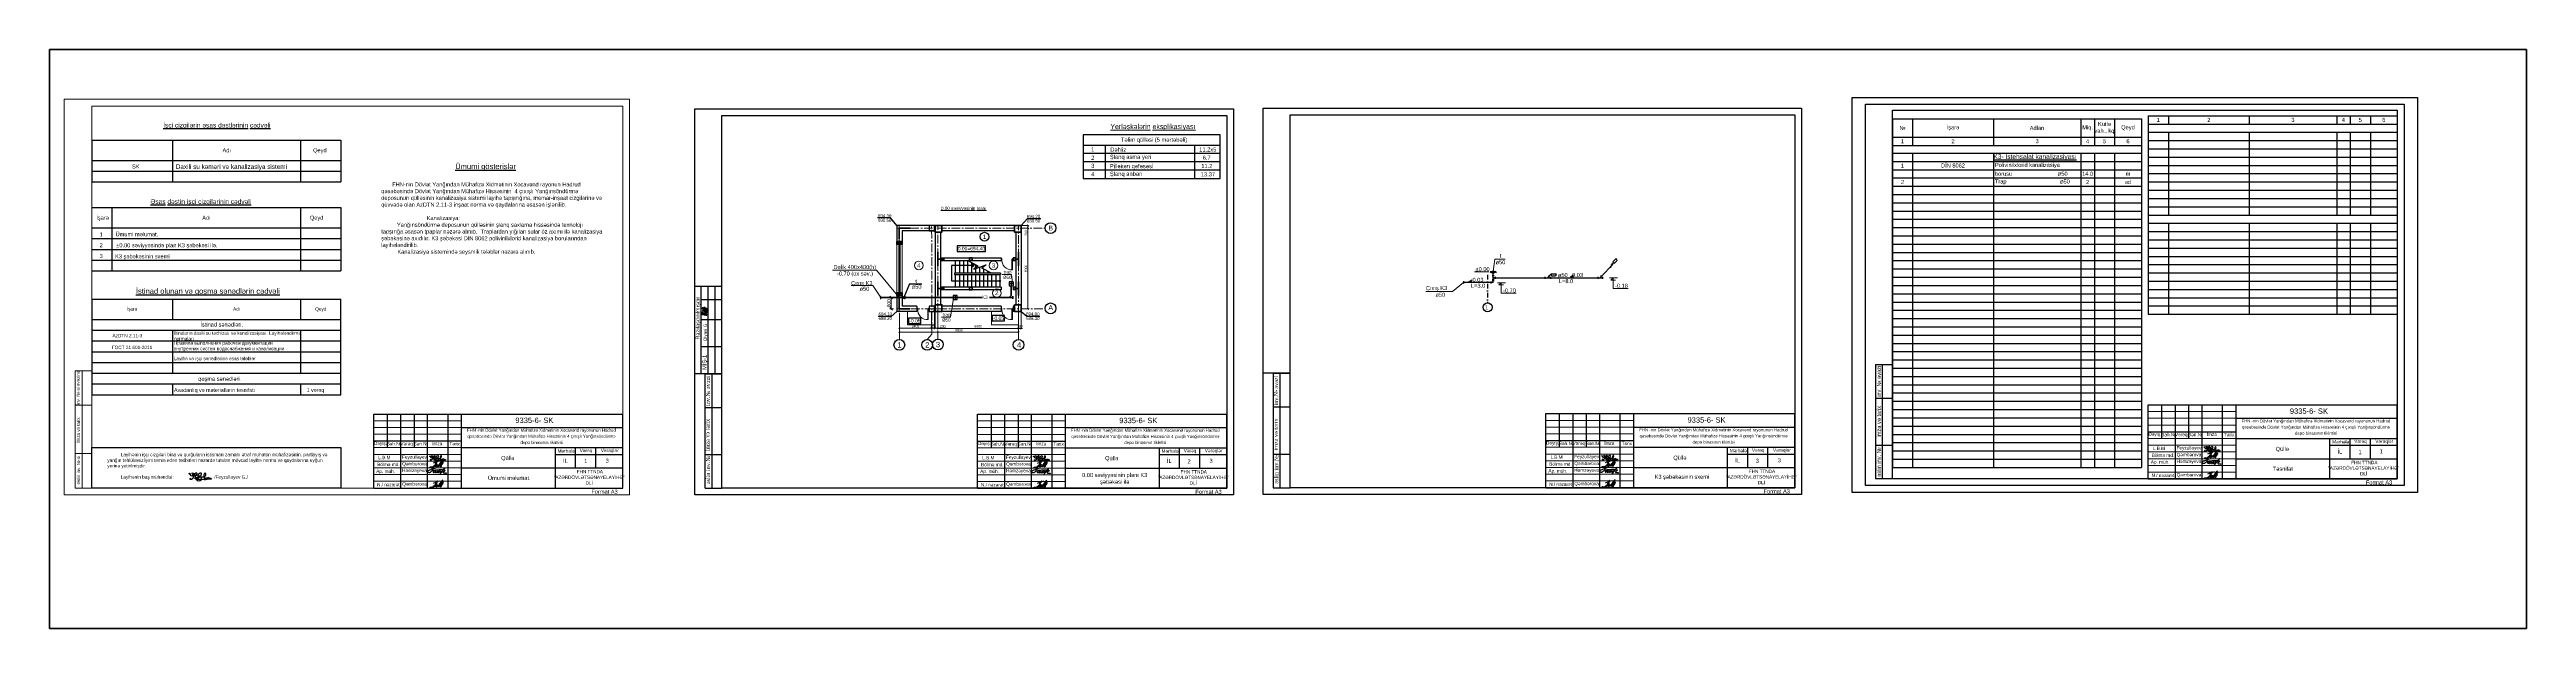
# Model space of a CAD drawing. Header units: millimetres. Extents: x 259548 to 443521, y 209995 to 253019.
import ezdxf

# ---------------------------------------------------------------- set-up
doc = ezdxf.new("R2010")
doc.units = ezdxf.units.MM
for name, pattern in [('CENTER', [50.8, 31.75, -6.35, 6.35, -6.35]), ('Dot & Dashed', [670.277762, 352.777767, -176.388884, 0, -141.111112]), ('JIS_02_1.0', [2, 1, -1])]:
    doc.linetypes.add(name, pattern=pattern)
for name, color, linetype, lineweight in [('-K1', 118, 'Continuous', 50), ('0_Ном._пера__21_Ном._пера__7', 7, 'Continuous', 60), ('cədvəl xətti-20', 7, 'Continuous', 25), ('cədvəl xətti-25', 7, 'Continuous', 25), ('Künc ştampının yazısı', 7, 'Continuous', 13), ('Layer2', 7, 'Continuous', 13), ('Otaqların işarə rəqəminin dairəsi', 124, 'Continuous', 30), ('S0', 172, 'Continuous', 50), ('Xar. ölcülər.-1', 230, 'Continuous', 15), ('Xarici divarlar', 222, 'Continuous', 25), ('Yazı', 7, 'Continuous', 15), ('аракясмя', 130, 'Continuous', 20), ('колонна', 50, 'Continuous', 40), ('окна', 150, 'Continuous', 15), ('оси', 85, 'CENTER', 9), ('перегородка_Ном._пера__1_Ном._пера__7', 7, 'Continuous', 60), ('размер', 90, 'Continuous', 40), ('стены', 32, 'Continuous', 40), ('Чертеж эскизный_Ном._пера__1_Ном._пера__241_Ном._пера__21', 7, 'Continuous', 35)]:
    doc.layers.add(name, color=color, linetype=linetype, lineweight=lineweight)
for name, color, linetype in [('Lines', 7, 'Continuous'), ('Structural - Grid', 7, 'Continuous'), ('Калонлар', 7, 'Continuous')]:
    doc.layers.add(name, color=color, linetype=linetype)
doc.styles.add('ARIAL', font='arial.ttf')
doc.styles.add('Arial AzLat', font='AZLTM.TTF', dxfattribs={"height": 300})
doc.styles.add('Arial-065-0', font='arial.ttf', dxfattribs={"width": 0.65})
doc.styles.add('Arial-300', font='arial.ttf', dxfattribs={"height": 300})
doc.styles.add('ARİAL', font='arial.ttf')
doc.styles.add('Mizan', font='arial.ttf')
doc.styles.get("Standard").update_dxf_attribs({"font": 'arial.ttf'})
doc.styles.add('style5', font='times.ttf', dxfattribs={"height": 400})
doc.styles.add('Times New  Roman', font='times.ttf')
doc.styles.add('Times New Roman', font='times.ttf', dxfattribs={"height": 300})
doc.styles.add('СГЕНЕРИР_СТИЛЬ_3', font='')
doc.styles.get('СГЕНЕРИР_СТИЛЬ_3').set_extended_font_data('Arial Unicode MS')
doc.dimstyles.new('250', dxfattribs={"dimtxt": 370, "dimasz": 100, "dimexe": 1.25, "dimexo": 0.625, "dimgap": 60, "dimtad": 1, "dimtxsty": 'Times New  Roman', "dimblk": 'OBLIQUE', "dimcen": 2.5, "dimadec": 0, "dimazin": 0, "dimtfac": 1, "dimtix": 1, "dimtmove": 0, "dimatfit": 3, "dimldrblk": 'OBLIQUE', "dimfxl": 1, "dimlwd": 0, "dimlwe": 0, "dimarcsym": 0})
doc.dimstyles.new('Копия ISO-25', dxfattribs={"dimtxt": 250, "dimasz": 200, "dimexe": 100, "dimexo": 300, "dimgap": 50, "dimtad": 1, "dimtxsty": 'Standard', "dimblk": 'OBLIQUE', "dimcen": 50, "dimadec": 0, "dimazin": 0, "dimtfac": 1, "dimtmove": 0, "dimatfit": 3, "dimfxl": 1.25, "dimlwd": 5, "dimlwe": 5, "dimarcsym": 0})

# ---------------------------------------------------------------- blocks, each defined once
blk = doc.blocks.new('G')
at = {"lineweight": 25}
for points, knots in [([(453782, -88621), (453759, -88657), (453710, -88733), (453629, -88828), (453554, -88884), (453501, -88915), (453450, -88929), (453392, -88900), (453358, -88861), (453340, -88823), (453360, -88786), (453417, -88742), (453496, -88713), (453632, -88661), (453782, -88611), (453918, -88559), (453976, -88543), (453985, -88539), (453987, -88546), (453989, -88550)], [0, 0, 0, 0, 126.7658656, 271.3272023, 371.7823417, 407.0771302, 453.5927544, 525.4079644, 583.7973184, 612.8177717, 641.2889398, 699.178, 827.810314, 891.1693073, 1136.8600511, 1306.9312628, 1315.1893587, 1322.9976467, 1332.4961264, 1332.4961264, 1332.4961264, 1332.4961264]), ([(453752, -88789), (453753, -88789), (453757, -88789), (453749, -88796), (453738, -88793), (453753, -88782), (453767, -88776), (453804, -88757), (453848, -88743), (453921, -88722), (453988, -88716), (454081, -88706), (454177, -88696), (454280, -88690), (454380, -88688), (454477, -88696), (454568, -88711), (454620, -88730), (454656, -88749), (454604, -88811), (454558, -88842), (454508, -88880), (454497, -88917), (454549, -88942), (454613, -88940), (454677, -88942), (454715, -88936), (454753, -88955), (454714, -88976), (454684, -88992)], [0, 0, 0, 0, 2.6613929, 10.5152191, 16.6778754, 27.557499, 44.2568624, 73.8268402, 145.7339256, 186.3797511, 299.8589687, 346.7797443, 467.4938443, 589.1770478, 655.4709319, 767.9103061, 883.5149858, 922.1909993, 944.6166569, 984.8987131, 1100.4320995, 1144.3199035, 1169.4416896, 1198.1487381, 1290.2284437, 1371.0501173, 1386.4190021, 1407.3147377, 1472.9512268, 1472.9512268, 1472.9512268, 1472.9512268]), ([(453910, -88791), (453918, -88785), (453930, -88776), (453944, -88758), (453941, -88735), (453904, -88718), (453844, -88752), (453793, -88795), (453756, -88843), (453754, -88873), (453763, -88899), (453818, -88892), (453873, -88862), (453923, -88820), (453954, -88792), (453962, -88782), (453969, -88773), (453942, -88796), (453930, -88811), (453901, -88845), (453884, -88874), (453885, -88908), (453919, -88911), (453958, -88898), (454011, -88880), (454048, -88848), (454072, -88827), (454077, -88820), (454082, -88812), (454058, -88835), (454050, -88845), (454034, -88870), (454029, -88887), (454033, -88904), (454051, -88908), (454083, -88895), (454124, -88864), (454166, -88819), (454199, -88784), (454214, -88766), (454231, -88745), (454179, -88799), (454165, -88821), (454139, -88863), (454131, -88892), (454148, -88912), (454197, -88895), (454248, -88863), (454306, -88821), (454341, -88792), (454356, -88778), (454374, -88758), (454312, -88809), (454293, -88833), (454275, -88865), (454262, -88901), (454303, -88899), (454338, -88891), (454396, -88864), (454462, -88803), (454531, -88719), (454593, -88634), (454619, -88587), (454637, -88548), (454541, -88644), (454492, -88719), (454376, -88890), (454285, -88999), (454245, -89042), (454230, -89058)], [0, 0, 0, 0, 31.6302405, 45.7691482, 65.7395055, 91.7746225, 152.0545104, 253.059302, 300.3881652, 323.6777938, 342.599059, 373.9445534, 460.9548484, 541.9689874, 568.384515, 580.8269231, 583.9991198, 596.6104901, 635.1591999, 682.8777465, 716.1050061, 738.1595247, 768.450634, 797.8068552, 866.1287386, 930.1090916, 947.0551777, 956.3006036, 959.2081827, 969.7582208, 1007.8947557, 1033.3832902, 1048.3966768, 1062.3689328, 1080.0664544, 1095.4779418, 1165.487963, 1231.2152027, 1282.6261256, 1302.125013, 1312.0832839, 1342.4321075, 1416.3989121, 1452.0547328, 1482.5973874, 1498.0682098, 1520.375489, 1617.6541232, 1692.1575221, 1731.999051, 1752.6113399, 1756.8508565, 1805.0397959, 1856.64684, 1895.8163644, 1919.1125571, 1941.1276493, 1987.6759265, 2041.0310654, 2124.8744289, 2257.6215198, 2370.7573049, 2426.8467741, 2436.8877405, 2478.2818716, 2640.7722462, 2900.1530419, 3011.7681191, 3077.2532835, 3077.2532835, 3077.2532835, 3077.2532835])]:
    blk.add_open_spline(points, degree=3, knots=knots, dxfattribs=at)
blk = doc.blocks.new('F. G.')
for points, knots in [([(678117, 149875), (678101, 149881), (678068, 149894), (678110, 149968), (678168, 149890), (678111, 149758), (678415, 149738), (678425, 149962), (678305, 149885), (678405, 149720), (678572, 149778), (678603, 149871), (678622, 149968), (678384, 149933), (678466, 149735), (678536, 149566)], [0, 0, 0, 0, 42.2233885, 90.0516559, 154.5494511, 226.6151996, 476.6441614, 571.2847202, 627.0139316, 778.6722392, 938.4541986, 1025.5707938, 1091.5587054, 1160.2158399, 1544.16015, 1544.16015, 1544.16015, 1544.16015]), ([(678270, 149972), (678336, 149780), (678414, 149552), (678142, 149501), (678145, 149587), (678167, 149609), (678173, 149615)], [0, 0, 0, 0, 446.3349721, 532.702513, 603.2786739, 627.1969017, 627.1969017, 627.1969017, 627.1969017]), ([(678270, 149972), (678269, 149975), (678267, 149986), (678290, 149979), (678294, 149969), (678296, 149964)], [0, 0, 0, 0, 8.8210175, 27.3454057, 42.2430949, 42.2430949, 42.2430949, 42.2430949]), ([(678664, 149761), (678746, 149756), (678876, 149747), (678975, 149989), (678703, 149943), (678605, 149631), (678938, 149818), (678911, 149456), (678769, 149412), (678615, 149384), (678680, 149525), (678701, 149705), (678882, 149703), (679021, 149702)], [0, 0, 0, 0, 227.1883847, 358.0714729, 539.6655866, 751.927894, 924.503113, 1199.4038575, 1282.3989098, 1403.2709562, 1513.8247779, 1614.5978019, 1944.9045857, 1944.9045857, 1944.9045857, 1944.9045857]), ([(679021, 149702), (679048, 149704), (679140, 149711), (679266, 149820), (679179, 149989), (679034, 149833), (679110, 149701), (679096, 149506), (679219, 149719), (679163, 149474), (679324, 149754), (679319, 149457), (679400, 149778), (679430, 149558), (679529, 149636), (679613, 149557), (679572, 149540), (679556, 149533)], [0, 0, 0, 0, 82.9344085, 278.4582124, 386.3367195, 441.1300985, 797.922894, 815.295031, 939.3580287, 1010.4258993, 1153.3183232, 1248.7775417, 1391.6190551, 1482.7723053, 1582.3607377, 1652.0106653, 1693.9238685, 1693.9238685, 1693.9238685, 1693.9238685]), ([(679563, 149533), (679492, 149537), (679369, 149543), (679180, 149491), (679004, 149517), (678808, 149521), (678658, 149508), (678563, 149493), (678539, 149489)], [0, 0, 0, 0, 211.5335386, 367.0156264, 577.7950625, 738.7821028, 953.6569812, 1027.7377474, 1027.7377474, 1027.7377474, 1027.7377474]), ([(678557, 149636), (678555, 149623), (678549, 149595), (678590, 149573), (678644, 149600), (678594, 149740), (678613, 149627), (678634, 149589), (678649, 149601), (678648, 149609), (678647, 149612)], [0, 0, 0, 0, 37.9100961, 78.7381542, 107.3492597, 199.2549063, 281.2501217, 295.3444146, 310.5648947, 319.3109359, 319.3109359, 319.3109359, 319.3109359])]:
    blk.add_open_spline(points, degree=3, knots=knots)
for points in [[(678557, 149636), (678518, 149625), (678479, 149613), (678440, 149602)], [(678440, 149602), (678472, 149590), (678504, 149578), (678535, 149566)]]:
    blk.add_open_spline(points, degree=3)
blk = doc.blocks.new('QT')
for points, knots in [([(-585737, 108509), (-585715, 108533), (-585678, 108574), (-585613, 108617), (-585563, 108657), (-585582, 108732), (-585630, 108659), (-585675, 108585), (-585747, 108445), (-585823, 108321), (-585900, 108220), (-585995, 108161), (-586085, 108179), (-586136, 108215), (-586136, 108292), (-585964, 108206), (-585868, 108348), (-585735, 108386), (-585571, 108666), (-585926, 108093), (-585520, 108593), (-585655, 108359), (-585723, 108241)], [0, 0, 0, 0, 95.1054139, 165.2263992, 237.9400809, 275.3866528, 317.8297338, 413.1552484, 594.7569415, 755.7862897, 857.1350048, 977.6289113, 1063.6348043, 1123.3900022, 1143.4973157, 1270.2951769, 1449.220916, 1585.4894244, 1732.3016611, 2011.1369963, 2249.585855, 2488.4405663, 2488.4405663, 2488.4405663, 2488.4405663]), ([(-585659, 108268), (-585580, 108329), (-585415, 108456), (-585042, 108959), (-585416, 108550), (-585541, 108187), (-585407, 108452), (-585153, 108667), (-585344, 108455), (-585445, 108276), (-585314, 108319), (-585252, 108416), (-585166, 108511), (-585157, 108669), (-585278, 108662), (-585330, 108554), (-585324, 108430), (-585290, 108306), (-585347, 108261), (-585364, 108247)], [0, 0, 0, 0, 338.0714599, 701.9285477, 1160.2538445, 1316.3997896, 1493.9128413, 1738.5458527, 1967.3613082, 2076.3828923, 2141.6374055, 2265.7424031, 2439.5954381, 2546.5125875, 2605.8833143, 2735.4711388, 2851.5758655, 2995.445732, 3058.8329651, 3058.8329651, 3058.8329651, 3058.8329651])]:
    blk.add_open_spline(points, degree=3, knots=knots)
blk.add_open_spline([(-585890, 108550), (-585731, 108608), (-585573, 108667), (-585414, 108725)], degree=3)
blk = doc.blocks.new('9183-5')
at = {"lineweight": 25}
for p, q in [((-726777, 21337), (-726777, 26837)), ((-726777, 26837), (-708277, 26837)), ((-725777, 26838), (-725777, 24337)), ((-724777, 26839), (-724777, 21339)), ((-723777, 26839), (-723777, 24337)), ((-722777, 21338), (-722777, 26838)), ((-721277, 26838), (-721277, 21338)), ((-720277, 26838), (-720277, 21338)), ((-726777, 24837), (-720277, 24837)), ((-713277, 21337), (-713277, 24337)), ((-726777, 21337), (-708277, 21337))]:
    blk.add_line(p, q, dxfattribs=at)
at = {"lineweight": 15}
for p, q in [((-726777, 26337), (-720277, 26337)), ((-726777, 25837), (-720277, 25837)), ((-726777, 25337), (-720277, 25337)), ((-726777, 24337), (-720277, 24337)), ((-726777, 23837), (-720277, 23837)), ((-726777, 23337), (-720277, 23337)), ((-726777, 22837), (-720277, 22837)), ((-726777, 22337), (-720277, 22337)), ((-726777, 21837), (-720277, 21837))]:
    blk.add_line(p, q, dxfattribs=at)
at = {"color": 0, "lineweight": 25}
for p, q in [((-720277, 25837), (-708277, 25837)), ((-708277, 21337), (-708277, 26837)), ((-720277, 24337), (-708277, 24337)), ((-711777, 22837), (-711777, 24337)), ((-710277, 22837), (-710277, 24337)), ((-720277, 22837), (-708277, 22837)), ((-713277, 23837), (-708277, 23837))]:
    blk.add_line(p, q, dxfattribs=at)
at = {"color": 2, "lineweight": 30}
blk.add_blockref('G', (-1176117, 111395), dxfattribs=at)
at = {"color": 2, "xscale": 0.78, "yscale": 0.78, "zscale": 0.78}
blk.add_blockref('F. G.', (-1251525, -93229), dxfattribs=at)
at = {"color": 3}
for p in [(-136448, -85345), (-136448, -86844)]:
    blk.add_blockref('QT', p, dxfattribs=at)
at = {"insert": (-716819, 23525), "char_height": 300, "width": 5135.22, "attachment_point": 5, "style": 'ARIAL'}
blk.add_mtext('{\\fArial|b0|i0|c238|p34;Qüllə}', dxfattribs=at)
at = {"layer": '0_Ном._пера__21_Ном._пера__7', "linetype": 'Continuous', "lineweight": 25, "insert": (-714316, 25152), "char_height": 227.25, "width": 11211.1, "attachment_point": 5, "line_spacing_factor": 1.19865, "style": 'ARİAL'}
blk.add_mtext('FHN -nin Dövlət Yanğından Mühafizə Xidmətinin Xocav{\\fArial|b0|i0|c238|p34;ənd} {\\fArial|b0|i0|c238|p34;rayonunun Hadrud qəsəbəsində }Dövlət Yanğından Mühafizə Hissəsinin 4 {\\fArial|b0|i0|c238|p34;çıxışlı} {\\fArial|b0|i0|c238|p34;Y}anğınsöndürmə depo{\\fArial|b0|i0|c238|p34; binasının tikintisi}', dxfattribs=at)
at = {"layer": 'Künc ştampının yazısı', "color": 7, "char_height": 250, "attachment_point": 5, "style": 'Times New  Roman'}
for s, width, insert in [('{\\fArial|b0|i0|c238|p34;\\W0.8;Dəyiş.}', 1800, (-726276, 24624)), ('{\\fArial|b0|i0|c238|p34;\\W0.8;Sah.\\fArial|b0|i0|c204|p34;№}', 1800, (-725266, 24624)), ('{\\fArial|b0|i0|c238|p34;\\W0.8;Vərəq}', 1800, (-724323, 24595)), ('{\\fArial|b0|i0|c238|p34;\\W0.8;Sən.\\fArial|b0|i0|c204|p34;№}', 1800, (-723269, 24624)), ('\\pxt0.44093;{\\fArial|b0|i0|c0|p34;\\W0.9;İmza}', 250, (-722057, 24643)), ('{\\fArial|b0|i0|c0|p34;\\W0.9;Tarix }', 1800, (-720761, 24624))]:
    blk.add_mtext_dynamic_manual_height_columns(s, width=width, gutter_width=1, heights=[0], dxfattribs=dict(at, insert=insert))
at = {"layer": 'Künc ştampının yazısı', "color": 7, "lineweight": 25, "attachment_point": 5}
for s, insert, char_height, style in [('{\\fArial|b0|i0|c238|p34;Mərhələ}', (-712482, 24092), 250, 'Times New  Roman'), ('{\\fArial|b0|i0|c238|p34;Vərəq}', (-711007, 24092), 250, 'Times New  Roman'), ('{\\fArial|b0|i0|c238|p34;\\W0.9;\\C256; FHN TTNDA\\P"AZ\\fArial|b0|i0|c0|p34;Ə\\fArial|b0|i0|c238|p34;RDÖVL\\fArial|b0|i0|c0|p34;Ə\\fArial|b0|i0|c238|p34;TS\\fArial|b0|i0|c0|p34;Ə\\fArial|b0|i0|c238|p34;NAYE\\fArial|b0|i0|c204|p34;L\\fArial|b0|i0|c238|p34;AYİH\\fArial|b0|i0|c0|p34;Ə\\fArial|b0|i0|c238|p34;" \\fArial|b0|i0|c204|p34;\\P\\fArial|b0|i0|c238|p34;DLİ}', (-710770, 22137), 250, 'Times New  Roman'), ('{\\fArial|b0|i0|c238|p34;İL}', (-712540, 23369), 300, 'Times New  Roman'), ('{\\fArial|b0|i0|c238|p34;3}', (-709436, 23374), 300, 'Times New Roman'), ('{\\fArial|b0|i0|c0|p34;Format A3}', (-709628, 21066), 300, 'Times New Roman')]:
    blk.add_mtext(s, dxfattribs=dict(at, insert=insert, char_height=char_height, style=style))
at = {"layer": 'Künc ştampının yazısı', "color": 7, "lineweight": 25, "insert": (-709246, 24092), "char_height": 250, "width": 3544.72, "attachment_point": 5, "style": 'Times New  Roman'}
blk.add_mtext('{\\fArial|b0|i0|c238|p34;Vərəqlər}', dxfattribs=at)
at = {"layer": 'Künc ştampının yazısı', "color": 7, "attachment_point": 5, "style": 'Times New  Roman'}
for s, insert, char_height in [('{\\fArial|b0|i0|c238|p34;\\W0.9;    \\H0.78914x; \\W1;Ap. müh.}', (-726176, 22550), 316.8), ('{\\fArial|b0|i0|c238|p34;\\W0.9;       \\fArial|b0|i0|c0|p34;\\H0.78914x;\\W1;B\\fArial|b0|i0|c238|p34;ölmə md.  \\W0.9;  \\H1.2672x; }', (-726108, 23091), 316.801), ('{\\fArial|b0|i0|c238|p34;\\W0.9;  \\H0.73204x; L.B.M\\H1.366x; \\fArial|b0|i0|c204|p34;  \\fArial|b0|i0|c238|p34;       }', (-726161, 23606), 341.512), ('{\\fArial|b0|i0|c238|p34;\\W0.9;  \\H0.87845x; \\H0.83333x;\\W1;Qəmbərova\\H1.3661x;\\W0.9;       }', (-723935, 23106), 341.51), ('{\\fArial|b0|i0|c238|p34;\\W0.9;  \\H0.87845x; \\H0.83333x;\\W1;Feyzullayev\\fArial|b0|i0|c204|p34; \\H1.3661x;\\W0.9; \\fArial|b0|i0|c238|p34;       }', (-723935, 23606), 341.512), ('{\\fArial|b0|i0|c238|p34;\\W0.9;  \\H0.87845x; \\H0.83333x;\\W1;Həmzəyeva\\H1.3661x;\\W0.9;       }', (-723935, 22606), 341.51), ('{\\fArial|b0|i0|c238|p34;\\W0.9;       \\H0.78914x;N./ nəzarət   \\H1.2672x; }', (-726108, 21591), 316.8), ('{\\fArial|b0|i0|c238|p34;\\W0.9;  \\H0.87845x; \\H0.83333x;\\W1;Qəmbərova\\H1.3661x;\\W0.9;       }', (-723935, 21606), 341.51)]:
    blk.add_mtext(s, dxfattribs=dict(at, insert=insert, char_height=char_height))
at = {"layer": 'перегородка_Ном._пера__1_Ном._пера__7', "color": 7, "linetype": 'Continuous', "insert": (-716255, 26570), "char_height": 400, "attachment_point": 1, "style": 'ARİAL'}
blk.add_mtext('9335-{\\fArial|b0|i0|c238|p34;6}- {\\fArial|b0|i0|c238|p34;SK}', dxfattribs=at)
blk = doc.blocks.new('Гапы 800')
at = {"layer": 'окна'}
for p, q in [((738398, 437154), (738398, 437869)), ((738436, 437154), (738398, 437154)), ((738436, 437871), (738436, 437154))]:
    blk.add_line(p, q, dxfattribs=at)
for points in [[(738348, 437179), (738348, 437129), (738398, 437129), (738398, 437179)], [(739098, 437179), (739098, 437129), (739148, 437129), (739148, 437179)]]:
    blk.add_lwpolyline(points, close=True, dxfattribs=at)
blk.add_arc((738445, 437215), 656, 354.67087, 94.11375, dxfattribs=at)
blk = doc.blocks.new('_Oblique')
at = {"color": 0, "linetype": 'ByBlock', "lineweight": -2}
blk.add_line((-0.5, -0.5), (0.5, 0.5), dxfattribs=at)
blk = doc.blocks.new('*D73')
at = {"layer": 'Defpoints', "color": 0, "transparency": 16777216}
for p in [(331723, 239950), (331723, 239748), (332223, 239748)]:
    blk.add_point(p, dxfattribs=at)
at = {"layer": 'Xar. ölcülər.-1', "color": 0, "lineweight": 0, "transparency": 16777216}
for p, q in [((331724, 239950), (332224, 239950)), ((331724, 239748), (332224, 239748)), ((332223, 239950), (332223, 239748)), ((332223, 239748), (332223, 239128))]:
    blk.add_line(p, q, dxfattribs=at)
at = {"layer": 'Xar. ölcülər.-1', "color": 0, "lineweight": 0, "transparency": 16777216, "xscale": 100, "yscale": 100, "zscale": 100}
for p, rotation in [((332223, 239950), 90), ((332223, 239748), 270)]:
    blk.add_blockref('_Oblique', p, dxfattribs=dict(at, rotation=rotation))
at = {"layer": 'Xar. ölcülər.-1', "color": 0, "lineweight": 20, "transparency": 16777216, "insert": (332072, 239388), "char_height": 180, "attachment_point": 5, "rotation": 90, "style": 'ARIAL'}
blk.add_mtext('{\\fArial|b0|i0|c238|p34;200}', dxfattribs=at)
blk = doc.blocks.new('*D74')
at = {"layer": 'Defpoints', "color": 0, "transparency": 16777216}
for p in [(331723, 239748), (331723, 233750), (332223, 233750)]:
    blk.add_point(p, dxfattribs=at)
at = {"layer": 'Xar. ölcülər.-1', "color": 0, "lineweight": 0, "transparency": 16777216}
for p, q in [((331724, 239748), (332224, 239748)), ((332223, 239748), (332223, 233750)), ((331724, 233750), (332224, 233750))]:
    blk.add_line(p, q, dxfattribs=at)
at = {"layer": 'Xar. ölcülər.-1', "color": 0, "lineweight": 0, "transparency": 16777216, "xscale": 100, "yscale": 100, "zscale": 100}
for p, rotation in [((332223, 239748), 90), ((332223, 233750), 270)]:
    blk.add_blockref('_Oblique', p, dxfattribs=dict(at, rotation=rotation))
at = {"layer": 'Xar. ölcülər.-1', "color": 0, "lineweight": 20, "transparency": 16777216, "insert": (332072, 236749), "char_height": 180, "attachment_point": 5, "rotation": 90, "style": 'ARIAL'}
blk.add_mtext('{\\fArial|b0|i0|c238|p34;6000}', dxfattribs=at)
blk = doc.blocks.new('*D75')
at = {"layer": 'Defpoints', "color": 0, "transparency": 16777216}
for p in [(331523, 233550), (331523, 232296), (331723, 233550)]:
    blk.add_point(p, dxfattribs=at)
at = {"layer": 'Xar. ölcülər.-1', "color": 0, "lineweight": 0, "transparency": 16777216}
for p, q in [((331523, 232296), (331423, 232296)), ((331523, 233549), (331523, 232295)), ((331723, 232296), (331523, 232296)), ((331723, 233549), (331723, 232295)), ((331723, 232296), (331823, 232296))]:
    blk.add_line(p, q, dxfattribs=at)
at = {"layer": 'Xar. ölcülər.-1', "color": 0, "lineweight": 0, "transparency": 16777216, "xscale": 100, "yscale": 100, "zscale": 100}
blk.add_blockref('_Oblique', (331523, 232296), dxfattribs=at)
at = {"layer": 'Xar. ölcülər.-1', "color": 0, "lineweight": 0, "transparency": 16777216, "xscale": 100, "yscale": 100, "zscale": 100, "rotation": 180}
blk.add_blockref('_Oblique', (331723, 232296), dxfattribs=at)
at = {"layer": 'Xar. ölcülər.-1', "color": 0, "lineweight": 20, "transparency": 16777216, "insert": (331623, 232448), "char_height": 180, "attachment_point": 5, "style": 'ARIAL'}
blk.add_mtext('{\\fArial|b0|i0|c238|p34;200}', dxfattribs=at)
blk = doc.blocks.new('*D76')
at = {"layer": 'Defpoints', "color": 0, "transparency": 16777216}
for p in [(325523, 233550), (325523, 232296), (331523, 233550)]:
    blk.add_point(p, dxfattribs=at)
at = {"layer": 'Xar. ölcülər.-1', "color": 0, "lineweight": 0, "transparency": 16777216}
for p, q in [((325523, 233549), (325523, 232295)), ((331523, 232296), (325523, 232296)), ((331523, 233549), (331523, 232295))]:
    blk.add_line(p, q, dxfattribs=at)
at = {"layer": 'Xar. ölcülər.-1', "color": 0, "lineweight": 0, "transparency": 16777216, "xscale": 100, "yscale": 100, "zscale": 100, "rotation": 180}
blk.add_blockref('_Oblique', (325523, 232296), dxfattribs=at)
at = {"layer": 'Xar. ölcülər.-1', "color": 0, "lineweight": 0, "transparency": 16777216, "xscale": 100, "yscale": 100, "zscale": 100}
blk.add_blockref('_Oblique', (331523, 232296), dxfattribs=at)
at = {"layer": 'Xar. ölcülər.-1', "color": 0, "lineweight": 20, "transparency": 16777216, "insert": (328523, 232448), "char_height": 180, "attachment_point": 5, "style": 'ARIAL'}
blk.add_mtext('6000', dxfattribs=at)
blk = doc.blocks.new('*D77')
at = {"layer": 'Defpoints', "color": 0, "transparency": 16777216}
for p in [(325323, 233550), (325323, 232304), (325523, 233550)]:
    blk.add_point(p, dxfattribs=at)
at = {"layer": 'Xar. ölcülər.-1', "color": 0, "lineweight": 0, "transparency": 16777216}
for p, q in [((325323, 233549), (325323, 232303)), ((325323, 232304), (325523, 232304)), ((325523, 233549), (325523, 232303)), ((325523, 232304), (326143, 232304))]:
    blk.add_line(p, q, dxfattribs=at)
at = {"layer": 'Xar. ölcülər.-1', "color": 0, "lineweight": 0, "transparency": 16777216, "xscale": 100, "yscale": 100, "zscale": 100, "rotation": 180}
blk.add_blockref('_Oblique', (325323, 232304), dxfattribs=at)
at = {"layer": 'Xar. ölcülər.-1', "color": 0, "lineweight": 0, "transparency": 16777216, "xscale": 100, "yscale": 100, "zscale": 100}
blk.add_blockref('_Oblique', (325523, 232304), dxfattribs=at)
at = {"layer": 'Xar. ölcülər.-1', "color": 0, "lineweight": 20, "transparency": 16777216, "insert": (325883, 232456), "char_height": 180, "attachment_point": 5, "style": 'ARIAL'}
blk.add_mtext('200', dxfattribs=at)
blk = doc.blocks.new('*D78')
at = {"layer": 'Defpoints', "color": 0, "transparency": 16777216}
for p in [(322667, 233424), (322667, 232304), (325067, 233550)]:
    blk.add_point(p, dxfattribs=at)
at = {"layer": 'Xar. ölcülər.-1', "color": 0, "lineweight": 0, "transparency": 16777216}
for p, q in [((322667, 233424), (322667, 232303)), ((325067, 232304), (322667, 232304)), ((325067, 233549), (325067, 232303))]:
    blk.add_line(p, q, dxfattribs=at)
at = {"layer": 'Xar. ölcülər.-1', "color": 0, "lineweight": 0, "transparency": 16777216, "xscale": 100, "yscale": 100, "zscale": 100, "rotation": 180}
blk.add_blockref('_Oblique', (322667, 232304), dxfattribs=at)
at = {"layer": 'Xar. ölcülər.-1', "color": 0, "lineweight": 0, "transparency": 16777216, "xscale": 100, "yscale": 100, "zscale": 100}
blk.add_blockref('_Oblique', (325067, 232304), dxfattribs=at)
at = {"layer": 'Xar. ölcülər.-1', "color": 0, "lineweight": 20, "transparency": 16777216, "insert": (323867, 232456), "char_height": 180, "attachment_point": 5, "style": 'ARIAL'}
blk.add_mtext('{\\fArial|b0|i0|c238|p34;2400}', dxfattribs=at)
blk = doc.blocks.new('*D79')
at = {"layer": 'Defpoints', "color": 0, "transparency": 16777216}
for p in [(325067, 233550), (325067, 232304), (325267, 233550)]:
    blk.add_point(p, dxfattribs=at)
at = {"layer": 'Xar. ölcülər.-1', "color": 0, "lineweight": 0, "transparency": 16777216}
for p, q in [((325067, 232304), (324967, 232304)), ((325067, 233549), (325067, 232303)), ((325267, 232304), (325067, 232304)), ((325267, 233549), (325267, 232303)), ((325267, 232304), (325367, 232304))]:
    blk.add_line(p, q, dxfattribs=at)
at = {"layer": 'Xar. ölcülər.-1', "color": 0, "lineweight": 0, "transparency": 16777216, "xscale": 100, "yscale": 100, "zscale": 100}
blk.add_blockref('_Oblique', (325067, 232304), dxfattribs=at)
at = {"layer": 'Xar. ölcülər.-1', "color": 0, "lineweight": 0, "transparency": 16777216, "xscale": 100, "yscale": 100, "zscale": 100, "rotation": 180}
blk.add_blockref('_Oblique', (325267, 232304), dxfattribs=at)
at = {"layer": 'Xar. ölcülər.-1', "color": 0, "lineweight": 20, "transparency": 16777216, "insert": (325167, 232456), "char_height": 180, "attachment_point": 5, "style": 'ARIAL'}
blk.add_mtext('200', dxfattribs=at)
blk = doc.blocks.new('*D80')
at = {"layer": 'Defpoints', "color": 0, "transparency": 16777216}
for p in [(322667, 232979), (322667, 232011), (331523, 232978)]:
    blk.add_point(p, dxfattribs=at)
at = {"layer": 'Xar. ölcülər.-1', "color": 0, "lineweight": 0, "transparency": 16777216}
for p, q in [((322667, 232979), (322667, 232010)), ((331523, 232011), (322667, 232011)), ((331523, 232977), (331523, 232010))]:
    blk.add_line(p, q, dxfattribs=at)
at = {"layer": 'Xar. ölcülər.-1', "color": 0, "lineweight": 0, "transparency": 16777216, "xscale": 100, "yscale": 100, "zscale": 100, "rotation": 180}
blk.add_blockref('_Oblique', (322667, 232011), dxfattribs=at)
at = {"layer": 'Xar. ölcülər.-1', "color": 0, "lineweight": 0, "transparency": 16777216, "xscale": 100, "yscale": 100, "zscale": 100}
blk.add_blockref('_Oblique', (331523, 232011), dxfattribs=at)
at = {"layer": 'Xar. ölcülər.-1', "color": 0, "lineweight": 20, "transparency": 16777216, "insert": (327095, 232162), "char_height": 180, "attachment_point": 5, "style": 'ARIAL'}
blk.add_mtext('{\\fArial|b0|i0|c238|p34;8850}', dxfattribs=at)
blk = doc.blocks.new('*D81')
at = {"color": 0, "lineweight": 5, "transparency": 16777216}
for p, q in [((322230, 234587), (321967, 234587)), ((322230, 233750), (321967, 233750)), ((322067, 233750), (322067, 234587))]:
    blk.add_line(p, q, dxfattribs=at)
at = {"layer": 'Defpoints', "color": 0, "transparency": 16777216}
for p in [(322067, 234587), (322530, 234587), (322530, 233750)]:
    blk.add_point(p, dxfattribs=at)
at = {"color": 0, "lineweight": 5, "transparency": 16777216, "xscale": 200, "yscale": 200, "zscale": 200}
for p, rotation in [((322067, 234587), 90), ((322067, 233750), 270)]:
    blk.add_blockref('_Oblique', p, dxfattribs=dict(at, rotation=rotation))
at = {"color": 0, "transparency": 16777216, "insert": (321889, 234168), "char_height": 250, "attachment_point": 5, "rotation": 90}
blk.add_mtext('{\\fArial|b0|i0|c238|p34;800}', dxfattribs=at)
blk = doc.blocks.new('*T82')
at = {"color": 0, "linetype": 'ByBlock', "lineweight": -2, "transparency": 16777216}
for p, q in [((0, 0), (18500, 0)), ((0, 0), (0, -25907)), ((1500, 0), (1500, -1975)), ((7500, 0), (7500, -1975)), ((14000, 0), (14000, -1975)), ((15000, 0), (15000, -1975)), ((16500, 0), (16500, -1975)), ((18500, 0), (18500, -25907)), ((0, -1360), (18500, -1360)), ((0, -1975), (18500, -1975)), ((0, -2551), (18500, -2551)), ((0, -3166), (18500, -3166)), ((1500, -2551), (1500, -25907)), ((7500, -2551), (7500, -25907)), ((14000, -2551), (14000, -25907)), ((15000, -2551), (15000, -25907)), ((16500, -2551), (16500, -25907)), ((0, -3781), (18500, -3781)), ((0, -4395), (18500, -4395)), ((0, -5010), (18500, -5010)), ((0, -5624), (18500, -5624)), ((0, -6239), (18500, -6239)), ((0, -6854), (18500, -6854)), ((0, -7468), (18500, -7468)), ((0, -8083), (18500, -8083)), ((0, -8698), (18500, -8698)), ((0, -9312), (18500, -9312)), ((0, -9927), (18500, -9927)), ((0, -10542), (18500, -10542)), ((0, -11156), (18500, -11156)), ((0, -11771), (18500, -11771)), ((0, -12385), (18500, -12385)), ((0, -13000), (18500, -13000)), ((0, -13615), (18500, -13615)), ((0, -14229), (18500, -14229)), ((0, -14844), (18500, -14844)), ((0, -15459), (18500, -15459)), ((0, -16073), (18500, -16073)), ((0, -16688), (18500, -16688)), ((0, -17303), (18500, -17303)), ((0, -17917), (18500, -17917)), ((0, -18532), (18500, -18532)), ((0, -19146), (18500, -19146)), ((0, -19761), (18500, -19761)), ((0, -20376), (18500, -20376)), ((0, -20990), (18500, -20990)), ((0, -21605), (18500, -21605)), ((0, -22220), (18500, -22220)), ((0, -22834), (18500, -22834)), ((0, -23449), (18500, -23449)), ((0, -24064), (18500, -24064)), ((0, -24678), (18500, -24678)), ((0, -25293), (18500, -25293)), ((0, -25907), (18500, -25907))]:
    blk.add_line(p, q, dxfattribs=at)
at = {"color": 0, "transparency": 16777216, "char_height": 300}
for s, insert, width, attachment_point, style in [('№', (750, -680), 1497, 5, 'ARIAL'), ('1', (750, -1668), 1497, 5, 'ARIAL'), ('{\\fArial|b0|i0|c238|p34;İşarə}', (4500, -680), 5997.06, 5, 'ARIAL'), ('2', (4500, -1668), 5997.06, 5, 'ARIAL'), ('{\\fArial|b0|i0|c238|p34;Adları}', (10750, -680), 6496.94, 5, 'ARIAL'), ('{\\fArial|b0|i0|c238|p34;3', (10750, -1668), 6496.94, 5, 'ARIAL'), ('{\\fArial|b0|i0|c238|p34;Miq.}', (14500, -680), 997, 5, 'ARIAL'), ('{\\fArial|b0|i0|c238|p34;4', (14500, -1668), 997, 5, 'ARIAL'), ('{\\fArial|b0|i0|c238|p34;Kütlə vah., kq}', (15750, -680), 1497, 5, 'ARIAL'), ('{\\fArial|b0|i0|c238|p34;5', (15750, -1668), 1497, 5, 'ARIAL'), ('{\\fArial|b0|i0|c238|p34;Qeyd}', (17500, -680), 1997, 5, 'ARIAL'), ('{\\fArial|b0|i0|c238|p34;6', (17500, -1668), 1997, 5, 'ARIAL'), ('1', (750, -3473), 1497, 5, 'ARİAL'), ('D{\\fArial|b0|i0|c238|p34;İN 8062}', (4500, -3473), 5997.06, 5, 'ARİAL'), ('{\\fArial|b0|i0|c238|p34;\\H1.1667x;\\LK3- İstehsalat kanalizasiyası}', (7502, -2859), 6496.94, 4, 'ARİAL'), ('{\\fArial|b0|i0|c238|p34; Polivinilxlorid kanalizasiya}', (7502, -3473), 6496.94, 4, 'ARİAL'), ('2', (750, -4703), 1497, 5, 'ARİAL'), ('{\\fArial|b0|i0|c238|p34; \\C256;Trap                                  \\H0.8333x;%%C\\H1.2x;50}', (7502, -4703), 6496.94, 4, 'ARİAL'), ('{\\fArial|b0|i0|c238|p34; borusu                             \\H0.83333x;%%C\\H1.2x;50}', (7502, -4088), 6496.94, 4, 'ARİAL'), ('{\\fArial|b0|i0|c238|p34;14.0}', (14500, -4088), 997, 5, 'ARİAL'), ('{\\fArial|b0|i0|c238|p34;2}', (14500, -4703), 997, 5, 'ARİAL'), ('ə{\\fArial|b0|i0|c238|p34;d}', (17500, -4703), 1997, 5, 'ARİAL'), ('m', (17500, -4088), 1997, 5, 'ARİAL')]:
    blk.add_mtext(s, dxfattribs=dict(at, insert=insert, width=width, attachment_point=attachment_point, style=style))
blk = doc.blocks.new('*T83')
at = {"color": 0, "linetype": 'ByBlock', "lineweight": -2, "transparency": 16777216}
for p, q in [((0, 0), (18500, 0)), ((0, 0), (0, -14751)), ((1500, 0), (1500, -615)), ((7500, 0), (7500, -615)), ((14000, 0), (14000, -615)), ((15000, 0), (15000, -615)), ((16500, 0), (16500, -615)), ((18500, 0), (18500, -14751)), ((0, -615), (18500, -615)), ((0, -1229), (18500, -1229)), ((1500, -1229), (1500, -7376)), ((7500, -1229), (7500, -7376)), ((14000, -1229), (14000, -7376)), ((15000, -1229), (15000, -7376)), ((16500, -1229), (16500, -7376)), ((0, -1844), (18500, -1844)), ((0, -2459), (18500, -2459)), ((0, -3073), (18500, -3073)), ((0, -3688), (18500, -3688)), ((0, -4302), (18500, -4302)), ((0, -4917), (18500, -4917)), ((0, -5532), (18500, -5532)), ((0, -6146), (18500, -6146)), ((0, -6761), (18500, -6761)), ((0, -7376), (18500, -7376)), ((0, -7990), (18500, -7990)), ((0, -8605), (18500, -8605)), ((1500, -7990), (1500, -14751)), ((7500, -7990), (7500, -14751)), ((14000, -7990), (14000, -14751)), ((15000, -7990), (15000, -14751)), ((16500, -7990), (16500, -14751)), ((0, -9220), (18500, -9220)), ((0, -9834), (18500, -9834)), ((0, -10449), (18500, -10449)), ((0, -11063), (18500, -11063)), ((0, -11678), (18500, -11678)), ((0, -12293), (18500, -12293)), ((0, -12907), (18500, -12907)), ((0, -13522), (18500, -13522)), ((0, -14137), (18500, -14137)), ((0, -14751), (18500, -14751))]:
    blk.add_line(p, q, dxfattribs=at)
at = {"color": 0, "transparency": 16777216, "char_height": 300, "attachment_point": 5, "style": 'ARIAL'}
for s, insert, width in [('1', (750, -307), 1497), ('2', (4500, -307), 5997), ('{\\fArial|b0|i0|c238|p34;3', (10750, -307), 6497), ('{\\fArial|b0|i0|c238|p34;4', (14500, -307), 997), ('{\\fArial|b0|i0|c238|p34;5', (15750, -307), 1497), ('{\\fArial|b0|i0|c238|p34;6', (17500, -307), 1997)]:
    blk.add_mtext(s, dxfattribs=dict(at, insert=insert, width=width))

msp = doc.modelspace()

# ---------------------------------------------------------------- hatches: boundary and pattern name
at = {"layer": '-K1'}
msp.add_hatch(color=256, dxfattribs=at).paths.add_polyline_path([(323043.019, 234511.605, -1), (323043.019, 234661.605, -1)])
at = {"layer": 'размер', "lineweight": 20}
h = msp.add_hatch(dxfattribs=at)
h.set_pattern_fill('SACNCR', color=0, scale=50, angle=270, style=0)
h.set_pattern_definition([(315, (585775.35, 183483.98), (84.1899, 84.1899), []), (315, (585775.35, 183399.79), (84.1899, 84.1899), [0, -119.0625])])
h.paths.add_polyline_path([(322478.968, 238745.74), (322478.968, 238545.74), (322878.968, 238545.74), (322878.968, 238745.74)])
h = msp.add_hatch(dxfattribs=at)
h.set_pattern_fill('SACNCR', color=0, scale=50, angle=270, style=0)
h.set_pattern_definition([(315, (585775.35, 187283.98), (84.1899, 84.1899), []), (315, (585775.35, 187199.79), (84.1899, 84.1899), [0, -119.0625])])
h.paths.add_polyline_path([(322478.968, 234945.74), (322478.968, 234745.74), (322878.968, 234745.74), (322878.968, 234945.74)])

# ---------------------------------------------------------------- linework, layer by layer
at = {"layer": '-K1', "color": 0, "lineweight": 9}
for p, q in [((366896.768, 237429.552), (366763.44, 236525.967)), ((367660.429, 237429.552), (366896.768, 237429.552)), ((363762.739, 235036.544), (364571.515, 235700.967)), ((363762.739, 235036.544), (361776.295, 235036.544))]:
    msp.add_line(p, q, dxfattribs=at)
at = {"layer": '-K1', "lineweight": -3}
for q in [(322995.301, 234586.605), (324347.678, 235600.462)]:
    msp.add_line((323416.463, 235600.462), q, dxfattribs=at)
at = {"layer": '-K1', "color": 7, "lineweight": 25}
for p, q in [((331129.149, 235752.23), (330829.149, 235752.23)), ((330829.149, 235752.23), (330829.149, 235452.23)), ((331129.149, 235602.23), (330829.149, 235602.23)), ((330979.149, 235752.23), (330979.149, 235452.23)), ((331129.149, 235752.23), (331129.149, 235452.23)), ((326953.55, 234736.605), (326653.55, 234736.605)), ((326653.55, 234736.605), (326653.55, 234436.605)), ((326953.55, 234586.605), (326653.55, 234586.605)), ((326653.55, 234436.605), (326953.55, 234436.605)), ((326803.55, 234736.605), (326803.55, 234436.605)), ((326953.55, 234436.605), (326953.55, 234736.605)), ((330829.149, 235452.23), (331129.149, 235452.23))]:
    msp.add_line(p, q, dxfattribs=at)
at = {"layer": '-K1'}
for p, q in [((321273.021, 234586.605), (328797.483, 234586.605)), ((331097.645, 234586.605), (329372.249, 234586.605)), ((330979.149, 234743.02), (330822.734, 234586.605)), ((330979.149, 234743.02), (330979.149, 235452.23)), ((331097.645, 234686.605), (331097.645, 234486.605))]:
    msp.add_line(p, q, dxfattribs=at)
msp.add_circle((323043.019, 234586.605), 75, dxfattribs=at)
msp.add_open_spline([(321324.213, 234655.814), (321289.715, 234645.256), (321215.801, 234622.634), (321337.33, 234537.708), (321277.77, 234516.987), (321254.863, 234509.018)], degree=3, knots=[0, 0, 0, 0, 78.8127145372, 168.8616486767, 225.1399970211, 225.1399970211, 225.1399970211, 225.1399970211], dxfattribs=at)
at = {"color": 7, "ltscale": 2}
for p, q in [((264184.683, 241267.846), (264184.683, 236567.846)), ((278184.683, 241267.846), (278184.683, 236567.846)), ((281184.683, 241267.846), (281184.683, 236567.846)), ((281184.683, 232963.29), (281184.683, 234463.29)), ((281184.683, 232163.29), (281184.683, 232963.29)), ((281184.683, 227363.29), (281184.683, 232163.29))]:
    msp.add_line(p, q, dxfattribs=at)
at = {"color": 0, "lineweight": 9}
for p, q in [((330995.094, 236291.589), (331081.716, 235694.452)), ((326466.341, 233127.119), (326716.678, 234659.54))]:
    msp.add_line(p, q, dxfattribs=at)
at = {"color": 0, "lineweight": 30}
for p, q in [((366763.44, 235700.967), (364571.515, 235700.967)), ((366622.265, 235625.967), (366622.265, 235775.967)), ((366688.44, 236235.629), (366838.44, 236235.629)), ((366688.44, 235935.629), (366838.44, 235935.629)), ((366688.44, 235858.327), (366838.44, 235858.327)), ((366763.44, 236525.967), (366763.44, 236432.408)), ((366763.44, 235700.967), (366763.44, 236400.967)), ((366763.44, 236050.967), (374914.344, 236050.967)), ((366936.786, 236050.967), (366763.44, 236050.967)), ((366936.786, 235975.967), (366936.786, 236125.967)), ((370631.627, 235975.967), (370631.627, 236125.967)), ((371052.739, 235975.967), (371052.739, 236125.967)), ((374566.525, 235975.967), (374566.525, 236125.967)), ((374891.389, 236256.161), (374700.085, 236050.967)), ((374795.737, 236078.564), (374795.737, 236228.564)), ((374891.389, 236256.161), (375570.821, 236935.594)), ((374914.344, 235975.967), (374914.344, 236125.967)), ((375511.928, 236801.808), (375511.928, 236951.808))]:
    msp.add_line(p, q, dxfattribs=at)
for p, q in [((364969.856, 235761.551), (365190.139, 235915.333)), ((365195.835, 235761.551), (364969.856, 235761.551)), ((372521.182, 236116.888), (372741.465, 236270.669)), ((372747.161, 236116.888), (372521.182, 236116.888)), ((309481.336, 235419.849), (307481.336, 235419.849)), ((309481.336, 234419.849), (307941.336, 234419.849)), ((309481.336, 232919.849), (307941.336, 232919.849)), ((309484.518, 230919.849), (307941.336, 230919.849)), ((309481.336, 228919.849), (307481.336, 228919.849)), ((308231.336, 228919.849), (308231.336, 220419.849)), ((308231.336, 228919.849), (309481.336, 228919.849)), ((308231.336, 228919.849), (309481.336, 228919.849)), ((308231.336, 228919.849), (309481.336, 228919.849)), ((308731.336, 228919.849), (308731.336, 220419.849)), ((351684.208, 228958.753), (349684.208, 228958.753)), ((350434.208, 228958.753), (350434.208, 220458.753)), ((350434.208, 228958.753), (351684.208, 228958.753)), ((350434.208, 228958.753), (351684.208, 228958.753)), ((350434.208, 228958.753), (351684.208, 228958.753)), ((350934.208, 228958.753), (350934.208, 220458.753)), ((395175.825, 229612.529), (395175.825, 221112.529)), ((395175.825, 229612.529), (396425.825, 229612.529)), ((395675.825, 229612.529), (395675.825, 221112.529)), ((308231.336, 226419.849), (309481.336, 226419.849)), ((350434.207, 226458.753), (351684.207, 226458.753)), ((395175.825, 227112.529), (396425.825, 227112.529)), ((308231.336, 222919.849), (309481.336, 222919.849)), ((350434.208, 222958.753), (351684.208, 222958.753)), ((395175.825, 223612.529), (396425.825, 223612.529)), ((396425.825, 221112.529), (395175.825, 221112.529)), ((308232.586, 220419.849), (309482.586, 220419.849)), ((350435.458, 220458.753), (351685.458, 220458.753))]:
    msp.add_line(p, q)
at = {"lineweight": 15}
msp.add_line((365382.675, 236490.967), (366445.717, 236490.967), dxfattribs=at)
at = {"color": 0, "lineweight": 35, "ltscale": 100}
for p, q in [((366673.44, 236490.967), (366547.002, 236490.967)), ((366688.44, 236525.967), (366838.44, 236525.967)), ((366853.44, 236490.967), (366979.877, 236490.967)), ((370958.328, 236104.331), (370852.042, 236210.176))]:
    msp.add_line(p, q, dxfattribs=at)
at = {"color": 0, "lineweight": -3}
for p, q in [((366547.764, 236490.967), (366585.644, 236453.087)), ((366582.845, 236490.967), (366620.725, 236453.087)), ((366617.927, 236490.967), (366655.807, 236453.087)), ((366874.633, 236490.967), (366912.513, 236453.087)), ((366909.714, 236490.967), (366947.594, 236453.087)), ((366944.796, 236490.967), (366982.676, 236453.087)), ((366979.877, 236490.967), (367017.758, 236453.087))]:
    msp.add_line(p, q, dxfattribs=at)
at = {"lineweight": 9}
for p, q in [((367093.358, 235692.197), (367701.295, 235692.197)), ((375412.132, 236050.967), (376020.069, 236050.967))]:
    msp.add_line(p, q, dxfattribs=at)
at = {"color": 0, "lineweight": 30, "ltscale": 100}
for p, q in [((370799.34, 236050.967), (371011.03, 236263.54)), ((371111.03, 236263.332), (371010.977, 236263.332))]:
    msp.add_line(p, q, dxfattribs=at)
at = {"lineweight": 30, "ltscale": 100}
for p, q in [((375679.101, 236998.048), (375541.183, 237057.029)), ((375570.821, 236935.594), (375649.462, 237119.484)), ((375649.462, 237119.484), (375720.173, 237190.195))]:
    msp.add_line(p, q, dxfattribs=at)
at = {"lineweight": -3}
for p, q in [((307481.336, 228919.849), (307481.336, 235419.849)), ((307941.336, 228919.849), (307941.336, 235419.849)), ((308461.336, 228919.849), (308461.336, 235419.849)), ((308981.336, 228919.849), (308981.336, 235419.849)), ((309481.336, 228919.849), (309481.336, 235419.849))]:
    msp.add_line(p, q, dxfattribs=at)
at = {"color": 3, "lineweight": 50}
msp.add_lwpolyline([(259548.025, 253019.064), (443520.993, 253019.064), (443520.993, 209995.049), (259548.025, 209995.049)], close=True, dxfattribs=at)
at = {"lineweight": 15}
for points in [[(260635.902, 249319.848), (302635.9, 249319.848), (302635.9, 219919.849), (260635.902, 219919.849)], [(262684.683, 248807.652), (302123.705, 248807.652), (302123.705, 220432.044), (262684.683, 220432.044)], [(261967.61, 226578.385), (261455.415, 226578.385), (261455.415, 229139.361), (261967.61, 229139.361)], [(262684.683, 226578.385), (261967.61, 226578.385), (261967.61, 229139.361), (262684.683, 229139.361)], [(261967.61, 222993.02), (261455.415, 222993.02), (261455.415, 226578.385), (261967.61, 226578.385)], [(262684.683, 222993.02), (261967.61, 222993.02), (261967.61, 226578.385), (262684.683, 226578.385)], [(261967.61, 220432.044), (261455.415, 220432.044), (261455.415, 222993.02), (261967.61, 222993.02)], [(262684.683, 220432.044), (261967.61, 220432.044), (261967.61, 222993.02), (262684.683, 222993.02)]]:
    msp.add_lwpolyline(points, close=True, dxfattribs=at)
for points in [[(307482.586, 248619.849), (347482.586, 248619.849), (347482.586, 219919.849), (307482.586, 219919.849)], [(349685.458, 248658.753), (389685.458, 248658.753), (389685.458, 219958.753), (349685.458, 219958.753)], [(394425.824, 248948.119), (434425.824, 248948.119), (434425.824, 220612.529), (394425.824, 220612.529)], [(396425.825, 248512.529), (433925.824, 248512.529), (433925.824, 221112.529), (396425.825, 221112.529)], [(309482.586, 248119.849), (346982.586, 248119.849), (346982.586, 220419.849), (309482.586, 220419.849)], [(351685.458, 248158.753), (389185.458, 248158.753), (389185.458, 220458.753), (351685.458, 220458.753)], [(329068.503, 238425.513), (326960.093, 238425.513), (326960.093, 238017.864), (329068.503, 238017.864)], [(324263.377, 233064.941), (323357.732, 233064.941), (323357.732, 232657.292), (324263.377, 232657.292)], [(330466.094, 233252.342), (329560.449, 233252.342), (329560.449, 232844.693), (330466.094, 232844.693)]]:
    msp.add_lwpolyline(points, close=True)
at = {"color": 7, "ltscale": 2}
for points in [[(262684.683, 246282.226), (281184.683, 246282.226)], [(262684.683, 246205.538), (262684.683, 244705.538), (262684.683, 243905.538), (262684.683, 243105.538)], [(262684.683, 244782.226), (281184.683, 244782.226)], [(268684.683, 246282.226), (268684.683, 244782.226), (268684.683, 243982.226), (268684.683, 243182.226)], [(278184.683, 246282.226), (278184.683, 244782.226), (278184.683, 243982.226), (278184.683, 243182.226)], [(281184.683, 246282.226), (281184.683, 244782.226), (281184.683, 243982.226), (281184.683, 243182.226)], [(262684.683, 243982.226), (281184.683, 243982.226)], [(262684.683, 243182.226), (281184.683, 243182.226)], [(262684.683, 241267.846), (281184.683, 241267.846)], [(262684.683, 239767.846), (281184.683, 239767.846)], [(262684.683, 238967.846), (281184.683, 238967.846)], [(262684.683, 238167.846), (281184.683, 238167.846)], [(262684.683, 237367.846), (281184.683, 237367.846)], [(262684.683, 236567.846), (281184.683, 236567.846)], [(262684.683, 234496.219), (262684.683, 232996.219), (262684.683, 232196.219), (262684.683, 227396.219)], [(262684.683, 234463.29), (281184.683, 234463.29)], [(268684.683, 234463.29), (268684.683, 232963.29)], [(278184.683, 234463.29), (278184.683, 232963.29)], [(262684.683, 232963.29), (281184.683, 232963.29)], [(262684.683, 232163.29), (281184.683, 232163.29)], [(268684.683, 232163.29), (268684.683, 228963.29)], [(278184.683, 232163.29), (278184.683, 228963.29)], [(262684.683, 231363.29), (281184.683, 231363.29)], [(262684.683, 230563.29), (281184.683, 230563.29)], [(262684.683, 229763.29), (281184.683, 229763.29)], [(262684.683, 228963.29), (281184.683, 228963.29)], [(262684.683, 228163.29), (281184.683, 228163.29)], [(268684.683, 228163.29), (268684.683, 227363.29)], [(268684.683, 228163.29), (268684.683, 227763.29)], [(278184.683, 228163.29), (278184.683, 227363.29)], [(262684.683, 227363.29), (281184.683, 227363.29)], [(262684.683, 227363.29), (281184.683, 227363.29)], [(262684.683, 220432.044), (262684.683, 223432.044), (281184.683, 223432.044), (281184.683, 220432.044), (262684.683, 220432.044)]]:
    msp.add_lwpolyline(points, dxfattribs=at)
at = {"lineweight": 20}
msp.add_lwpolyline([(322878.968, 238545.74), (322478.968, 238545.74), (322478.968, 234945.74), (322878.968, 234945.74)], close=True, dxfattribs=at)
at = {"lineweight": 30, "ltscale": 100}
msp.add_lwpolyline([(375786.587, 237150.543), (375986.069, 237350.025), (375908.679, 237484.766), (375653.759, 237229.846)], close=True, dxfattribs=at)
at = {"lineweight": 9}
for points in [[(367551.883, 235521.143), (367205.735, 235521.143), (367376.788, 235692.197), (367376.788, 234907.697), (368483.346, 234907.697)], [(375870.657, 235879.914), (375524.509, 235879.914), (375695.562, 236050.967), (375695.562, 235266.468), (376802.121, 235266.468)]]:
    msp.add_lwpolyline(points, dxfattribs=at)
at = {"color": 0, "lineweight": 30, "ltscale": 100}
msp.add_lwpolyline([(371413.26, 236187.703), (371131.15, 236188.29), (371090.909, 236338.374), (371451.419, 236337.624)], close=True, dxfattribs=at)
at = {"color": 0}
for centre, radius in [((333898.084, 239749.705), 400), ((333896.755, 233782.289), 400), ((366358.431, 233861.408), 330.363), ((322668.194, 231070.513), 400), ((324733.046, 231068.916), 400), ((324733.046, 231068.916), 400), ((325532.031, 231094.445), 400), ((331520.874, 231072.532), 400)]:
    msp.add_circle(centre, radius, dxfattribs=at)
at = {"lineweight": 25}
msp.add_circle((330123.196, 235824.705), 50.657, dxfattribs=at)
at = {"color": 0, "lineweight": 35, "ltscale": 100}
msp.add_arc((366763.44, 236490.967), 90, 180, 0, dxfattribs=at)
at = {"color": 0, "lineweight": 30}
msp.add_open_spline([(364608.667, 235765.368), (364583.475, 235760.899), (364523.39, 235750.241), (364616.359, 235659.633), (364554.191, 235641.541), (364525.888, 235633.304)], degree=3, knots=[0, 0, 0, 0, 58.4168385916, 139.3256696453, 206.9464498458, 206.9464498458, 206.9464498458, 206.9464498458], dxfattribs=at)
at = {"layer": 'cədvəl xətti-20', "linetype": 'Continuous'}
for p, q in [((346499.272, 245898.076), (336322.823, 245898.071)), ((346499.36, 245282.519), (336322.824, 245282.514)), ((346499.36, 245282.519), (336322.911, 245282.514)), ((346499.448, 244666.962), (336322.912, 244666.957)), ((346499.433, 244051.405), (336322.984, 244051.4)), ((346499.448, 244666.962), (336322.999, 244666.957))]:
    msp.add_line(p, q, dxfattribs=at)
at = {"layer": 'cədvəl xətti-25', "linetype": 'Continuous'}
for p, q in [((337980.132, 243435.844), (337980.193, 245898.072)), ((344605.284, 243435.847), (344605.459, 245898.075))]:
    msp.add_line(p, q, dxfattribs=at)
msp.add_lwpolyline([(346499.01, 243435.848), (346499.184, 246687.585), (336322.824, 246687.585), (336322.649, 243435.843), (346499.361, 243435.848)], dxfattribs=at)
at = {"layer": 'Defpoints'}
msp.add_lwpolyline([(393425.824, 249448.119), (435425.824, 249448.119), (435425.824, 220112.529), (393425.824, 220112.529)], close=True, dxfattribs=at)
at = {"layer": 'Layer2', "color": 0, "lineweight": 25}
for p, q in [((322021.417, 240503.006), (321047.332, 240502.367)), ((322480.465, 239948.262), (322021.417, 240503.006)), ((331721.672, 239948.262), (332193.94, 240455.744)), ((332193.94, 240455.744), (333168.025, 240455.106)), ((328519.425, 236929.474), (327723.196, 237349.705)), ((328205.902, 236686.502), (329116.924, 237014.824)), ((328519.425, 236929.474), (328205.902, 236686.502)), ((329116.924, 237014.824), (328803.793, 236779.39)), ((329523.196, 236399.705), (328803.793, 236779.39)), ((322068.063, 233189.627), (321093.979, 233190.266)), ((322480.465, 233543.218), (322068.063, 233189.627)), ((331723.196, 233549.705), (332135.598, 233196.115)), ((332135.598, 233196.115), (333109.683, 233196.753))]:
    msp.add_line(p, q, dxfattribs=at)
at = {"layer": 'Layer2', "color": 0}
for p, q in [((323273.196, 233549.705), (323273.196, 232549.705)), ((323273.196, 232549.705), (325273.196, 232549.705)), ((325273.196, 233549.705), (325273.196, 232549.705)), ((329523.196, 232549.705), (331523.196, 232549.705)), ((331523.196, 233549.705), (331523.196, 232549.705))]:
    msp.add_line(p, q, dxfattribs=at)
at = {"layer": 'Lines', "linetype": 'ByBlock'}
for p, q in [((308272.447, 228919.849), (309481.336, 228919.849)), ((308272.447, 228919.849), (309481.336, 228919.849)), ((350475.318, 228958.753), (351684.208, 228958.753)), ((350475.318, 228958.753), (351684.208, 228958.753))]:
    msp.add_line(p, q, dxfattribs=at)
at = {"layer": 'Otaqların işarə rəqəminin dairəsi', "color": 0}
msp.add_circle((328989.052, 239109.211), 325, dxfattribs=at)
at = {"layer": 'Otaqların işarə rəqəminin dairəsi', "color": 0, "lineweight": 18}
for centre in [(324111.619, 236976.341), (329656.052, 236976.341), (329907.71, 234919.719)]:
    msp.add_circle(centre, 325, dxfattribs=at)
at = {"layer": 'S0', "color": 0, "lineweight": 9}
for p, q in [((317703.935, 236610.421), (320972.902, 236610.421)), ((320980.344, 236610.421), (322665.367, 234586.605)), ((330308.221, 236289.929), (330995.094, 236291.589)), ((319090.414, 235475.918), (320701.451, 235475.918)), ((320708.893, 235475.918), (321299.356, 234586.605)), ((325787.196, 233118.47), (326466.341, 233118.47))]:
    msp.add_line(p, q, dxfattribs=at)
at = {"layer": 'Structural - Grid', "color": 0, "linetype": 'Dot & Dashed'}
msp.add_line((366358.431, 236276.263), (366358.431, 234191.771), dxfattribs=at)
at = {"layer": 'Xar. ölcülər.-1', "color": 0, "lineweight": 20}
msp.add_line((329523.196, 233549.705), (329523.196, 232549.705), dxfattribs=at)
at = {"layer": 'Xarici divarlar', "color": 0, "lineweight": 30}
for p, q in [((322480.317, 239947.279), (322479.308, 238522.807)), ((325323.196, 239949.648), (322480.675, 239949.648)), ((322880.317, 239547.279), (322880.07, 238522.493)), ((325323.196, 239549.648), (322880.317, 239549.648)), ((325323.196, 239449.705), (325323.196, 234049.705)), ((325723.196, 239449.705), (325723.196, 234049.705)), ((331223.196, 239949.705), (325823.196, 239949.705)), ((331223.196, 239549.705), (325823.196, 239549.705)), ((331323.196, 239449.705), (331323.196, 234049.705)), ((331723.196, 239449.705), (331723.196, 234049.705)), ((325723.196, 237549.705), (330223.196, 237549.705)), ((325723.196, 237349.705), (330223.196, 237349.705)), ((330223.196, 237549.705), (330223.196, 237349.705)), ((331323.196, 237549.705), (331123.196, 237549.705)), ((331123.196, 237549.705), (331123.196, 237349.705)), ((331123.196, 237349.705), (331323.196, 237349.705)), ((322476.231, 234745.74), (322475.785, 233549.705)), ((322879.228, 234945.74), (322878.968, 233949.705)), ((323973.196, 233949.705), (322878.968, 233949.705)), ((323973.196, 233949.705), (323973.196, 233549.705)), ((330223.196, 235349.705), (325723.196, 235349.705)), ((330223.196, 235149.705), (325723.196, 235149.705)), ((330223.196, 233949.705), (325823.196, 233949.705)), ((330223.196, 235349.705), (330223.196, 235149.705)), ((330223.196, 233949.705), (330223.196, 233549.705)), ((331323.196, 235349.705), (331123.196, 235349.705)), ((331123.196, 235349.705), (331123.196, 235149.705)), ((331323.196, 235149.705), (331123.196, 235149.705)), ((323973.196, 233549.705), (322475.785, 233549.705)), ((330223.196, 233549.705), (325323.196, 233549.705))]:
    msp.add_line(p, q, dxfattribs=at)
at = {"layer": 'Xarici divarlar', "color": 0}
for p, q in [((325273.196, 233949.705), (325173.196, 233949.705)), ((325273.196, 233949.705), (325173.196, 233949.705)), ((331223.196, 233949.705), (331123.196, 233949.705)), ((331123.196, 233949.705), (331123.196, 233549.705)), ((325273.196, 233549.705), (325173.196, 233549.705)), ((325273.196, 233549.705), (325173.196, 233549.705)), ((331223.196, 233549.705), (331123.196, 233549.705))]:
    msp.add_line(p, q, dxfattribs=at)
at = {"layer": 'Xarici divarlar', "color": 0, "lineweight": 30}
for points in [[(322716.468, 238545.74), (322641.468, 238545.74), (322641.468, 234945.74), (322716.468, 234945.74)], [(325273.196, 233549.705), (325273.196, 233949.705), (324873.196, 233949.705), (324873.196, 233549.705)]]:
    msp.add_lwpolyline(points, close=True, dxfattribs=at)
at = {"layer": 'аракясмя', "color": 0, "lineweight": 25}
for p, q in [((326823.196, 237349.705), (326823.196, 236399.705)), ((327123.196, 237349.705), (327123.196, 236399.705)), ((327423.196, 237349.705), (327423.196, 236399.705)), ((327723.196, 237349.705), (327723.196, 236399.705)), ((330173.196, 236399.705), (326773.196, 236399.705)), ((326773.196, 236399.705), (326773.196, 236299.705)), ((326773.196, 236299.705), (330173.196, 236299.705)), ((326823.196, 236299.705), (326823.196, 235349.705)), ((327123.196, 236299.705), (327123.196, 235349.705)), ((327423.196, 236299.705), (327423.196, 235349.705)), ((327723.196, 236299.705), (327723.196, 235349.705)), ((328023.196, 237191.372), (328023.196, 236399.705)), ((328023.196, 236299.705), (328023.196, 235349.705)), ((328323.196, 237033.039), (328323.196, 236399.705)), ((328323.196, 236299.705), (328323.196, 235349.705)), ((328623.196, 236836.89), (328623.196, 236399.705)), ((328623.196, 236299.705), (328623.196, 235349.705)), ((328923.196, 236716.372), (328923.196, 236399.705)), ((328923.196, 236299.705), (328923.196, 235349.705)), ((329223.196, 236558.039), (329223.196, 236399.705)), ((329223.196, 236299.705), (329223.196, 235349.705)), ((329523.196, 236299.705), (329523.196, 235349.705)), ((329823.196, 236299.705), (329823.196, 235349.705)), ((330123.196, 236299.705), (330123.196, 235875.362)), ((330123.196, 235774.048), (330123.196, 235349.705)), ((330173.196, 236399.705), (330173.196, 236299.705))]:
    msp.add_line(p, q, dxfattribs=at)
at = {"layer": 'аракясмя', "color": 0}
msp.add_line((330173.196, 236399.705), (330173.196, 236299.705), dxfattribs=at)
at = {"layer": 'Калонлар', "color": 0, "lineweight": 50}
for p, q in [((325526.649, 237449.522), (325526.649, 237949.522)), ((326025.964, 237449.659), (325526.649, 237449.522)), ((325526.649, 237449.631), (325526.649, 236949.631)), ((331223.196, 237449.678), (331522.511, 237449.596)), ((331522.511, 237449.596), (331522.511, 237949.596)), ((331522.511, 237449.705), (331522.511, 236949.705)), ((325526.649, 235249.522), (325526.649, 235749.522)), ((331522.511, 235249.596), (331522.511, 235749.596)), ((326025.964, 235249.659), (325526.649, 235249.522)), ((325526.649, 235249.631), (325526.649, 234749.631)), ((331223.196, 235249.678), (331522.511, 235249.596)), ((331522.511, 235249.705), (331522.511, 234749.705))]:
    msp.add_line(p, q, dxfattribs=at)
at = {"layer": 'Калонлар', "color": 0}
msp.add_line((330223.196, 233549.705), (330223.196, 233549.705), dxfattribs=at)
for points in [[(325273.196, 239548.138), (325273.196, 239948.138), (324873.196, 239948.138), (324873.196, 239548.138)], [(325823.196, 239449.705), (325823.196, 239949.705), (325323.196, 239949.705), (325323.196, 239449.705)], [(331723.196, 239449.705), (331723.196, 239949.705), (331223.196, 239949.705), (331223.196, 239449.705)], [(325823.196, 233549.705), (325823.196, 234049.705), (325323.196, 234049.705), (325323.196, 233549.705)], [(331723.196, 233549.705), (331723.196, 234049.705), (331223.196, 234049.705), (331223.196, 233549.705)]]:
    msp.add_lwpolyline(points, close=True, dxfattribs=at)
at = {"layer": 'колонна', "color": 0}
for p, q in [((322659.9, 239739.918), (322659.9, 238939.918)), ((322659.9, 239739.918), (323459.9, 239739.918)), ((322666.126, 233749.705), (322666.126, 234549.705)), ((322666.126, 233749.705), (323466.126, 233749.705))]:
    msp.add_line(p, q, dxfattribs=at)
for points in [[(322878.968, 238745.74), (322878.968, 238545.74), (322478.968, 238545.74), (322478.968, 238745.74), (322878.968, 238745.74)], [(322878.968, 234945.74), (322878.968, 234745.74), (322478.968, 234745.74), (322478.968, 234945.74), (322878.968, 234945.74)]]:
    msp.add_lwpolyline(points, dxfattribs=at)
at = {"layer": 'окна', "color": 0, "lineweight": 9}
for p, q in [((322641.468, 235009.751), (322641.467, 238481.729)), ((322671.468, 235875.739), (322671.468, 238481.729)), ((322716.468, 238491.729), (322716.468, 234999.751))]:
    msp.add_line(p, q, dxfattribs=at)
for points in [[(322641.468, 238481.729), (322641.468, 238545.74), (322716.468, 238545.74), (322716.468, 238491.729), (322671.468, 238491.729), (322671.468, 238481.729), (322641.468, 238481.729)], [(322716.468, 237497.546), (322716.468, 237557.546), (322671.468, 237557.545), (322671.468, 237567.545), (322641.468, 237567.545), (322641.468, 237487.546), (322671.468, 237487.546), (322671.468, 237497.546), (322716.468, 237497.546)], [(322716.468, 235815.74), (322716.468, 235875.74), (322671.468, 235875.739), (322671.468, 235885.739), (322641.468, 235885.739), (322641.468, 235805.74), (322671.468, 235805.74), (322671.468, 235815.74), (322716.468, 235815.74)], [(322641.468, 235009.751), (322641.468, 234945.74), (322716.468, 234945.74), (322716.468, 234999.751), (322671.468, 234999.751), (322671.468, 235009.751), (322641.468, 235009.751)]]:
    msp.add_lwpolyline(points, dxfattribs=at)
at = {"layer": 'оси', "color": 0, "linetype": 'CENTER', "ltscale": 20}
for p, q in [((322474.887, 239739.751), (333498.084, 239749.705)), ((322668.194, 231470.572), (322660.502, 239949.648)), ((325074.724, 231865.23), (325067.392, 239948.074)), ((325532.031, 231494.445), (325524.698, 239948.074)), ((331520.874, 231472.532), (331523.196, 239949.705)), ((322530.321, 233749.705), (333498.084, 233749.705)), ((324733.046, 231468.916), (325074.724, 231865.23))]:
    msp.add_line(p, q, dxfattribs=at)
at = {"layer": 'размер', "color": 0}
for points in [[(325323.196, 239949.705), (325323.196, 239449.705), (325823.196, 239449.705), (325823.196, 239949.705)], [(331223.196, 239949.705), (331223.196, 239449.705), (331723.196, 239449.705), (331723.196, 239949.705)], [(325323.196, 234049.705), (325323.196, 233549.705), (325823.196, 233549.705), (325823.196, 234049.705)], [(331223.196, 234049.705), (331223.196, 233549.705), (331723.196, 233549.705), (331723.196, 234049.705)]]:
    msp.add_lwpolyline(points, close=True, dxfattribs=at)
at = {"layer": 'размер', "color": 0, "lineweight": 25}
for points in [[(328140.167, 236969.583), (326541.471, 236969.583), (326541.471, 235824.705), (326541.494, 235824.705)], [(326541.494, 235824.705), (330072.539, 235824.705)], [(328140.167, 236969.583), (328064.038, 236870.336), (328259.291, 236969.583), (328064.038, 237068.83), (328140.167, 236969.583)]]:
    msp.add_lwpolyline(points, dxfattribs=at)
at = {"layer": 'стены', "color": 0, "ltscale": 10}
msp.add_line((322478.968, 238545.74), (322878.968, 238545.74), dxfattribs=at)
at = {"layer": 'стены', "color": 0}
for points in [[(327873.196, 237549.705), (327873.196, 237349.705), (328073.196, 237349.705), (328073.196, 237549.705), (327873.196, 237549.705)], [(327873.196, 235349.705), (327873.196, 235149.705), (328073.196, 235149.705), (328073.196, 235349.705), (327873.196, 235349.705)]]:
    msp.add_lwpolyline(points, dxfattribs=at)
at = {"layer": 'Чертеж эскизный_Ном._пера__1_Ном._пера__241_Ном._пера__21', "linetype": 'Continuous'}
for p, q in [((308071.843, 233740.702), (308280.272, 233706.789)), ((308127.901, 233550.827), (308073.652, 233681.027)), ((308214.701, 233762.401), (308140.56, 233787.718)), ((308166.511, 233778.857), (308153.218, 233800.376)), ((308292.459, 233702.727), (308166.511, 233778.857)), ((308252.676, 233659.327), (308207.468, 233679.218)), ((308252.676, 233737.085), (308214.701, 233762.401)), ((308227.359, 233845.584), (308274.376, 233773.251)), ((308292.459, 233702.727), (308252.676, 233737.085)), ((308299.692, 233630.394), (308252.676, 233659.327)), ((308274.376, 233773.251), (308290.651, 233753.36)), ((308290.651, 233753.36), (308281.609, 233798.568)), ((308340.895, 233669.954), (308292.459, 233702.727)), ((308386.492, 233643.052), (308292.459, 233702.727)), ((308344.901, 233767.826), (308359.367, 233713.577)), ((308359.367, 233713.577), (308357.559, 233691.877)), ((308046.527, 233330.212), (308164.068, 233330.212)), ((308068.227, 233523.702), (308088.118, 233529.127)), ((308237.081, 233277.139), (308100.801, 233413.419)), ((308205.659, 233371.803), (308117.051, 233415.203)), ((308164.068, 233330.212), (308276.184, 233330.212)), ((308189.384, 233576.144), (308207.468, 233558.061)), ((308263.526, 233313.937), (308205.659, 233371.803)), ((308247.251, 233330.212), (308205.659, 233371.803)), ((308236.401, 233433.286), (308268.951, 233427.861)), ((308288.842, 233577.952), (308238.209, 233599.652)), ((308245.443, 233474.878), (308290.651, 233474.878)), ((308308.734, 233496.578), (308252.676, 233518.277)), ((308319.584, 233279.578), (308263.526, 233313.937)), ((308268.951, 233556.252), (308307.234, 233567.653)), ((308268.951, 233427.861), (308301.501, 233426.053)), ((308334.051, 233552.636), (308288.842, 233577.952)), ((308290.651, 233474.878), (308326.041, 233485.864)), ((308332.242, 233605.077), (308299.692, 233630.394)), ((308301.501, 233426.053), (308334.051, 233427.861)), ((308307.234, 233567.653), (308332.242, 233585.186)), ((308346.709, 233473.069), (308308.734, 233496.578)), ((308334.051, 233427.861), (308353.942, 233445.944)), ((308353.942, 233445.944), (308346.709, 233473.069)), ((308437.125, 233451.369), (308382.875, 233617.735)), ((308484.142, 233581.569), (308386.492, 233643.052))]:
    msp.add_line(p, q, dxfattribs=at)
for centre, radius, start, end in [((308076.16, 233790.933), 50.417, 169.20487717, 265.08849623), ((308069.277, 233760.152), 58.62, 83.585206, 136.67129837), ((308067.75, 233717.75), 100.979, 43.85988334, 85.41261143), ((308183.236, 233820.423), 36.096, 122.07461904, 213.73586682), ((308192.443, 233810.134), 49.759, 45.43463564, 124.76717945), ((308183.53, 233657.628), 17.741, 125.9720385, 247.4476351), ((308195.243, 233652.068), 29.775, 65.75987179, 138.01744429), ((308294.104, 233785.339), 18.197, 96.71784267, 133.36462953), ((308299.197, 233757.001), 46.968, 13.32539452, 98.84472812), ((308296.674, 233726.252), 93.47, 269.46733256, 303.68651582), ((308330.148, 233650.324), 18.462, 354.25842796, 77.79631881), ((308043.484, 233382.626), 52.503, 124.19478029, 273.32252038), ((308044.847, 233333.545), 97.523, 54.98790428, 108.45422488), ((308080.303, 233494.694), 31.421, 112.60247534, 209.13023823), ((308169.217, 233531.564), 127.519, 204.14697886, 245.85302113), ((308246.6, 233782.516), 157.608, 243.68280682, 288.19180209), ((308224.15, 233566.395), 36.107, 67.08490802, 164.33499953), ((308231.667, 233479.347), 44.237, 61.64635549, 146.42613145), ((308258.494, 233556.488), 82.647, 219.59616835, 260.91406905), ((308242.844, 233392.385), 42.501, 138.3542489, 208.9653676), ((308240.066, 233620.293), 70.253, 242.35353734, 294.27709401), ((308232.188, 233410.065), 23.6, 79.7177271, 153.41237526), ((308308.783, 233232.53), 102.977, 65.41125985, 108.45532906), ((308337.268, 233314.383), 39.04, 243.06487867, 318.70617544), ((308313.154, 233518.884), 35.445, 291.31876406, 356.09372315), ((308325.701, 233595.131), 11.904, 303.33232467, 56.66767533), ((308318.795, 233525.557), 31.08, 342.99823041, 60.60458857), ((308334.011, 233271.217), 57.708, 53.41112713, 72.22038816), ((308356.88, 233303.751), 17.984, 302.71835607, 50.12897519)]:
    msp.add_arc(centre, radius, start, end, dxfattribs=at)

# ---------------------------------------------------------------- block references
for name, p in [('*T82', (396425.825, 247870.841)), ('*T83', (415425.824, 248096.691))]:
    msp.add_blockref(name, p)
at = {"color": 7}
for p in [(1142202.357, 199775.602), (1010400.238, 199095.117), (1055259.119, 199082.922), (1097461.99, 199121.826)]:
    msp.add_blockref('9183-5', p, dxfattribs=at)
at = {"color": 2, "xscale": 1.092, "yscale": 1.092, "zscale": 1.092}
msp.add_blockref('F. G.', (-470542.22, 57793.19), dxfattribs=at)
at = {"layer": 'размер', "color": 0, "xscale": 1.125, "yscale": 1.125, "zscale": 1.125, "rotation": 180}
for p in [(1161765.18, 729248.156), (1155515.18, 725548.156), (1161765.18, 725548.156)]:
    msp.add_blockref('Гапы 800', p, dxfattribs=at)

# ---------------------------------------------------------------- texts
at = {"layer": '-K1', "color": 0, "lineweight": 9, "char_height": 300, "width": 19237.74148, "style": 'ARİAL'}
for s, insert, attachment_point in [('ø{\\fArial|b0|i0|c238|p34;50}', (366952.979, 237364.261), 1), ('ø{\\fArial|b0|i0|c238|p34;50}', (372305.353, 236407.349), 3), ('ø5{\\fArial|b0|i0|c238|p34;0}', (362487.107, 234946.443), 1)]:
    msp.add_mtext(s, dxfattribs=dict(at, insert=insert, attachment_point=attachment_point))
at = {"layer": '-K1', "color": 0, "lineweight": 9, "char_height": 300, "attachment_point": 1, "style": 'ARİAL'}
for s, width, insert in [('{\\fArial|b0|i0|c238|p34;t}', 300, (367274.904, 237853.592)), ('{\\fArial|b0|i0|c238|p34;Çıxış K3}', 3530.06589, (361778.838, 235438.759))]:
    msp.add_mtext_dynamic_manual_height_columns(s, width=width, gutter_width=2000, heights=[0], dxfattribs=dict(at, insert=insert))
at = {"layer": '-K1', "attachment_point": 3, "style": 'ARIAL'}
for s, width, insert, char_height in [('{\\fArial|b0|i0|c238|p34;Dəlik 400x400(h)}', 19237.74148, (320942.961, 237003.739), 300), ('{\\fArial|b0|i0|c238|p34;t}', 19237.74148, (323974.236, 235965.11), 300), ('{\\fArial|b0|i0|c238|p34;K3}', 575.10644, (329221.809, 234740.153), 250)]:
    msp.add_mtext_dynamic_manual_height_columns(s, width=width, gutter_width=2000, heights=[0], dxfattribs=dict(at, insert=insert, char_height=char_height))
at = {"layer": '-K1', "char_height": 300, "width": 19237.74148, "attachment_point": 3, "style": 'ARIAL'}
for s, insert in [('{\\fArial|b0|i0|c238|p34;-0.70 (ox səv.)}', (320710.752, 236523.305)), ('ø50', (324311.914, 235548.143)), ('ø5{\\fArial|b0|i0|c238|p34;0}', (320439.301, 235388.801))]:
    msp.add_mtext(s, dxfattribs=dict(at, insert=insert))
at = {"color": 7, "ltscale": 2, "attachment_point": 1, "style": 'Mizan'}
for s, width, gutter_width, heights, insert, char_height in [('\\pxqc;{\\fArial|b0|i0|c238|p34;\\Lİşçi\\fArial|b0|i0|c204|p34; cizgilərin əsas \\fArial|b0|i0|c238|p34;dəst\\fArial|b0|i0|c204|p34;lərinin cədvəli}', 10176.55907, 1, [0], (266886.04, 247568.96), 350), ('\\pxqc;{\\fArial|b0|i0|c238|p34;Adı}', 95, 1, [0], (272663.378, 245682.546), 300), ('\\pxqc;{\\fArial|b0|i0|c238|p34;Qeyd}', 30, 1, [0], (279612.153, 245682.546), 300), ('\\pxqc;{\\fArial|b0|i0|c238|p34;SK}', 60, 1, [0], (265924.681, 244478.978), 300), ('\\pxql;{\\fArial|b0|i0|c238|p34;\\H1.125x;Daxili su kəməri və kanalizasiya sistemi}', 10437.7223, 1, [0], (268930.114, 244485.721), 300), ('\\pxqc;{\\fArial|b0|i0|c238|p34;İşarə}', 15, 1, [0], (263483.414, 240668.166), 300), ('\\pxqc;{\\fArial|b0|i0|c238|p34;Adı}', 140, 1, [0], (271132.878, 240668.166), 300), ('\\pxqc;{\\fArial|b0|i0|c238|p34;Qeyd}', 30, 1, [0], (279370.712, 240668.166), 300), ('\\pxqc;{\\fArial|b0|i0|c238|p34;İşarə}', 59.57093, 1, [0], (265648.907, 233863.61), 250), ('\\pxqc;{\\fArial|b0|i0|c238|p34;Adı}', 95, 1, [0], (273392.965, 233863.61), 250), ('\\pxqc;{\\fArial|b0|i0|c238|p34;Qeyd}', 30, 1, [0], (279681.091, 233863.61), 250), ('\\pxqc;ГОСТ 21.601-2011', 6000, 100, [0], (262684.683, 231004.176), 250), ('\\pxqj;{\\fArial|b0|i0|c238|p34; }Правила выполнения рабочей документации \\P{\\fArial|b0|i0|c238|p34; }внутренних систем водоснабжения и канализации', 12856.06124, 1, [0], (268684.683, 231336.738), 250), ('\\pxql;{\\fArial|b0|i0|c238|p34; Layihə və işçi sənədlərinə əsas tələblər }', 10642.83044, 1, [0], (268684.683, 230182.831), 250), ('\\pxql;{\\fArial|b0|i0|c238|p34;\\H1.125x; \\fArial|b0|i0|c204|p34;Avadanlıq və materialların t\\fArial|b0|i0|c238|p34;əsnifatı}', 9500, 100, [392.915], (268684.683, 227856.25), 250), ('\\pxql;{\\fArial|b0|i0|c238|p34;\\H1.125x;1 vərəq}', 9500, 100, [392.915], (278645.721, 227856.25), 250), ('\\pxql,t4;^ILayih{\\fArial|b0|i0|c238|p34;ənin işçi cizgiləri bina və qurğuların istismarı zamanı ətraf mühütün mühafizəsinin, partlayış və yanğın} {\\fArial|b0|i0|c238|p34;təhlükəsizliyini təmin edən tədbirləri} n{\\fArial|b0|i0|c238|p34;əzərdə tutulan mövcud layihə norma və qaydalarına uyğun yerinə yetirilmişdir.}\\P\\pt51;\\P\\pt4;^I{\\fArial|b0|i0|c238|p34;Layihənin baş mühəndisi}:{\\fArial|b0|i0|c238|p34;                               /Feyzullayev G./}^I', 16553.24829, 1, [0], (263835.326, 223044.122), 250)]:
    msp.add_mtext_dynamic_manual_height_columns(s, width=width, gutter_width=gutter_width, heights=heights, dxfattribs=dict(at, insert=insert, char_height=char_height))
at = {"linetype": 'ByBlock', "insert": (284185.554, 243143.805), "char_height": 300, "width": 16622.92871, "attachment_point": 1, "style": 'Arial-300'}
msp.add_mtext('\\A1;{\\fArial|b0|i0|c238|p34;       FHN-nin Dövlət Yanğından Mühafizə Xidmətinin Xocavənd rayonun Hadrud qəsəbəsində Dövlət Yanğından Mühafizə Hissəsinin  4 çıxışlı Yanğınsöndürmə deposunun qülləsinin kanalizasiya sistemi layihə tapşırığına, memar-inşaat cizgilərinə və qüvvədə olan AzDTN 2.11-3 inşaat norma və qaydalarına əsasən işlənilib.\\P^I\\P                             Kanalizasiya:\\P\\pxql;          Yanğınsöndürmə deposunun qülləsinin şlanq saxlama hissəsində texnolojı tapşırığa əsasən tpaplar nəzərə alınıb.  Traplardan yığılan sular öz axımı ilə kanalizasiya şəbəkəsinə axıdılır. K3 şəbəkəsi DİN 8062 polivinilxlorid kanalizasiya borularından layihələndirilib.  \\P^IKanalizasiya sistemində seysmik tələblər nəzərə alınıb.}', dxfattribs=at)
at = {"color": 7}
for s, insert, char_height, width, attachment_point, style in [('{\\fArial|b0|i0|c238|p34;\\LÜmumi gösterişlər}', (291933.643, 244274.579), 400, 13000, 5, 'ARIAL'), ('{\\LƏ\\fArial|b0|i0|c238|p34;sas dəstin işçi cizgilərinin cədvəli}', (267040.492, 241896.601), 350, 10974.30658, 1, 'ARİAL'), ('{\\fArial|b0|i0|c238|p34; \\C256; Ümumi məlumat.\\C0; }', (264219.015, 239289.7), 300, 12997.00043, 4, 'Arial-300'), ('{\\fArial|b0|i0|c238|p34;\\Lİstinad olunan və qoşma sənədlərin cədvəli}', (271308.525, 235004.018), 400, 13000, 5, 'ARİAL'), ('{\\fArial|b0|i0|c238|p34;İ}stinad s{\\fArial|b0|i0|c238|p34;ənədləri.}', (272336.597, 232583.252), 300, 16922.06077, 5, 'Arial-300'), ('{\\fArial|b0|i0|c238|p34;qoşma} s{\\fArial|b0|i0|c238|p34;ənədləri.}', (272190.858, 228502.925), 300, 16922.06077, 5, 'Arial-300'), ('{\\fArial|b0|i0|c238|p34; \\C256; Ümumi məlumat.\\C0; }', (291877.026, 221179.838), 300, 12997.00043, 4, 'Arial-300')]:
    msp.add_mtext(s, dxfattribs=dict(at, insert=insert, char_height=char_height, width=width, attachment_point=attachment_point, style=style))
at = {"color": 0, "attachment_point": 1}
for s, heights, insert, char_height in [('{\\fArial|b0|i0|c238|p34;B}', [0], (333743.689, 239930.358, 480), 360), ('{\\fArial|b0|i0|c238|p34;A}', [0], (333740.362, 234027.875, 480), 360), ('\\pxqc;1', [400], (322064.028, 231270.976, 480), 400), ('\\pxqc;2', [400], (324128.88, 231269.38, 480), 400), ('\\pxqc;3', [400], (324927.865, 231294.908, 480), 400), ('\\pxqc;4', [0], (330945.407, 231265.751, 480), 400)]:
    msp.add_mtext_dynamic_manual_height_columns(s, width=1224.38447, gutter_width=1, heights=heights, dxfattribs=dict(at, insert=insert, char_height=char_height))
at = {"char_height": 240, "attachment_point": 3, "style": 'ARIAL'}
for s, insert in [('{\\fArial|b0|i0|c238|p34;trap\\P}Ø50 ', (330995.094, 236607.387)), ('trap\\PØ50 ', (326466.341, 233434.269))]:
    msp.add_mtext(s, dxfattribs=dict(at, insert=insert))
at = {"color": 0, "linetype": 'JIS_02_1.0', "char_height": 300, "width": 2282.90041, "style": 'ARİAL'}
for s, insert, attachment_point in [('  {\\fArial|b0|i0|c238|p34;L=}3.0', (364893.708, 235618.68), 1), ('  {\\fArial|b0|i0|c238|p34;L=8.0}', (372719.737, 235957.419), 3)]:
    msp.add_mtext(s, dxfattribs=dict(at, insert=insert, attachment_point=attachment_point))
at = {"color": 0, "char_height": 300}
for s, insert, width, attachment_point, style in [('{\\fArial|b0|i0|c186|p34;\\W0.8;0\\fArial|b0|i0|c238|p34;.\\fArial|b0|i0|c186|p34;0\\fArial|b0|i0|c238|p34;3\\fArial|b0|i0|c186|p34; }', (365236.262, 236054.412), 660.95599, 1, 'ARIAL'), ('{\\fArial|b0|i0|c186|p34;\\W0.8;0\\fArial|b0|i0|c238|p34;.\\fArial|b0|i0|c186|p34;0\\fArial|b0|i0|c238|p34;3\\fArial|b0|i0|c186|p34; }', (373447.33, 236409.748), 660.95599, 3, 'ARIAL'), ('{\\fArial|b0|i0|c238|p34;1}', (366408.626, 234014.307), 414.42665, 3, 'ARİAL')]:
    msp.add_mtext(s, dxfattribs=dict(at, insert=insert, width=width, attachment_point=attachment_point, style=style))
at = {"char_height": 300}
for s, insert, width, attachment_point, style in [('%%P0.00', (365463.983, 236845.756), 1175.21535, 1, 'Arial-300'), ('{\\fArial|b0|i0|c238|p34;3} ', (386392.214, 222452.771), 9762.47155, 5, 'ARİAL'), ('{\\fArial|b0|i0|c238|p34;2} ', (344189.343, 222413.867), 9762.47155, 5, 'ARİAL'), ('{\\fArial|b0|i0|c238|p34;Təsnifat}', (425425.825, 221862.722), 7000, 5, 'ARIAL')]:
    msp.add_mtext(s, dxfattribs=dict(at, insert=insert, width=width, attachment_point=attachment_point, style=style))
at = {"linetype": 'JIS_02_1.0', "lineweight": 9, "char_height": 300, "width": 963.63634, "attachment_point": 1, "style": 'ARIAL'}
for s, insert in [('-{\\fArial|b0|i0|c238|p34;0.18}', (375823.01, 235618.049)), ('-{\\fArial|b0|i0|c238|p34;0.70}', (367504.235, 235259.278))]:
    msp.add_mtext(s, dxfattribs=dict(at, insert=insert))
at = {"linetype": 'ByBlock', "insert": (307735.39, 231464.145), "char_height": 292.5, "width": 2600, "attachment_point": 4, "rotation": 90, "style": 'ARİAL'}
msp.add_mtext('{\\fArial|b0|i0|c238|p34;Razılaşdırılmışdır}', dxfattribs=at)
at = {"ltscale": 2, "char_height": 250, "attachment_point": 1, "style": 'Mizan'}
for s, width, insert in [('\\pxqc;{\\fArial|b0|i0|c238|p34;AzDTN 2.11-3}', 5180.54284, (262739.891, 231882.592)), ('\\pxql;{\\fArial|b0|i0|c238|p34;Binaların daxili su təchizatı və kanalizasiyası. Layihələndirmə normaları}', 10245.95152, (268788.089, 232071.906))]:
    msp.add_mtext_dynamic_manual_height_columns(s, width=width, gutter_width=1, heights=[0], dxfattribs=dict(at, insert=insert))
at = {"rotation": 90}
for s, insert, char_height, width, attachment_point, style in [('{\\fArial|b0|i0|c238|p34;Qiyasi G.}', (308126.759, 231352.842), 240, 3936.0034, 1, 'Arial-300'), ('M{\\fArial|b0|i0|c238|p34;İŞ}-{\\fArial|b0|i0|c238|p34;1}', (308045.46, 229211.909), 300, 3936.0034, 1, 'Arial-300'), ('{\\fTimes New Roman|b0|i0|c0|p18; \\fTimes New Roman|b0|i0|c238|p18; inv.\\fTimes New Roman|b0|i0|c204|p18;№\\fTimes New Roman|b0|i0|c238|p18; əvəzi}', (308299.89, 226298.3), 300, 3936.0034, 1, 'Times New Roman'), ('{\\fTimes New Roman|b0|i0|c0|p18; \\fTimes New Roman|b0|i0|c238|p18; inv.\\fTimes New Roman|b0|i0|c204|p18;№\\fTimes New Roman|b0|i0|c238|p18; əvəzi}', (350502.761, 226337.205), 300, 3936.0034, 1, 'Times New Roman'), ('inv. № {\\fArial|b0|i0|c238|p34;əvəzi}', (395425.825, 228362.529), 300, 2500, 5, 'ARIAL'), ('{\\fArial|b0|i0|c238|p34;imza və tarix}', (395425.825, 225362.529), 300, 3500, 5, 'ARIAL'), ('{\\fTimes New Roman|b0|i0|c0|p18; \\fTimes New Roman|b0|i0|c238|p18;imza və tarix}', (308275.919, 223064.802), 300, 3936.0034, 1, 'Times New Roman'), ('{\\fTimes New Roman|b0|i0|c0|p18; \\fTimes New Roman|b0|i0|c238|p18;imza və tarix}', (350478.79, 223103.706), 300, 3936.0034, 1, 'Times New Roman'), ('{\\fTimes New Roman|b0|i0|c0|p18; \\fTimes New Roman|b0|i0|c238|p18;əslin inv.\\fTimes New Roman|b0|i0|c204|p18;№}', (308304.485, 220600.003), 300, 3936.0034, 1, 'Times New Roman'), ('{\\fTimes New Roman|b0|i0|c0|p18; \\fTimes New Roman|b0|i0|c238|p18;əslin inv.\\fTimes New Roman|b0|i0|c204|p18;№}', (350507.357, 220638.907), 300, 3936.0034, 1, 'Times New Roman'), ('{\\fArial|b0|i0|c238|p34;əslin inv}. №', (395425.825, 222362.529), 300, 2500, 5, 'ARIAL')]:
    msp.add_mtext(s, dxfattribs=dict(at, insert=insert, char_height=char_height, width=width, attachment_point=attachment_point, style=style))
at = {"attachment_point": 5, "rotation": 90, "style": 'Times New  Roman'}
for s, insert, char_height in [('{\\fArial|b0|i0|c238|p34;İnv. \\fArial|b0|i0|c0|p34;№-\\fArial|b0|i0|c238|p34;si əvəzinə}', (261671.551, 227869.678), 235.60974), ('{\\fArial|b0|i0|c238|p34;İmza və tarix}', (261685.383, 224742.882), 235.60974), ('{\\fArial|b0|i0|c0|p34;Ə\\fArial|b0|i0|c238|p34;s\\fArial|b0|i0|c0|p34;lin\\fArial|b0|i0|c238|p34; inv. \\fArial|b0|i0|c0|p34;№-\\fArial|b0|i0|c238|p34;si}', (261699.563, 221760.798), 235.609744)]:
    msp.add_mtext(s, dxfattribs=dict(at, insert=insert, char_height=char_height))
at = {"color": 7, "lineweight": 9, "insert": (431156.221, 223096.963), "char_height": 300, "width": 1500, "attachment_point": 5, "style": 'Arial-300'}
msp.add_mtext('1', dxfattribs=at)
at = {"lineweight": 9, "insert": (299373.724, 222432.044), "char_height": 300, "width": 1500.03783, "attachment_point": 5, "style": 'Arial-300'}
msp.add_mtext('{\\fArial|b0|i0|c238|p34;1}', dxfattribs=at)
at = {"layer": 'Künc ştampının yazısı', "char_height": 300, "width": 9160.24607, "attachment_point": 5, "style": 'Times New Roman'}
for s, insert in [('{\\fArial|b0|i0|c238|p34;\\W1;1}', (263382.952, 239275.397)), ('{\\fArial|b0|i0|c238|p34;\\W1;3}', (263382.952, 237675.397)), ('{\\fArial|b0|i0|c238|p34;\\W1;2}', (263382.952, 238475.397)), ('{\\fArial|b0|i0|c238|p34;\\W1;K3 şəbəkəsinin sxemi}', (266440.468, 237605.114))]:
    msp.add_mtext(s, dxfattribs=dict(at, insert=insert))
at = {"layer": 'Künc ştampının yazısı', "color": 7, "linetype": 'Continuous', "lineweight": 13, "insert": (268262.902, 238427.546), "char_height": 300, "width": 16571.417, "attachment_point": 5, "line_spacing_factor": 1.019176, "style": 'СГЕНЕРИР_СТИЛЬ_3'}
msp.add_mtext('{\\fArial|b0|i0|c0|p34;\\C256;%%P0.00 s\\fArial|b0|i0|c238|p34;əviyyəsində plan K3 şəbəkəsi ilə.}', dxfattribs=at)
at = {"layer": 'Layer2', "color": 0, "lineweight": 25, "char_height": 233.96371, "style": 'style5'}
for s, insert, attachment_point, rotation in [('{\\fArial|b0|i0|c0|p34;694.30}', (321079.004, 240787.514), 1, 359.25309865), ('{\\fArial|b0|i0|c0|p34;690.50}', (321079.004, 240456.228), 1, 359.25309865), ('{\\fArial|b0|i0|c0|p34;694.20}', (333136.354, 240740.253), 3, 0.74690135), ('{\\fArial|b0|i0|c0|p34;689.50}', (333136.354, 240408.966), 3, 0.74690135), ('{\\fArial|b0|i0|c0|p34;694.10}', (321125.65, 233236.405), 7, 0.74690135), ('{\\fArial|b0|i0|c0|p34;689.20}', (321125.65, 232905.119), 7, 0.74690135), ('{\\fArial|b0|i0|c0|p34;69\\fArial|b0|i0|c238|p34;4\\fArial|b0|i0|c0|p34;.00}', (333078.012, 233242.893), 9, 359.25309865), ('{\\fArial|b0|i0|c0|p34;688.30}', (333078.012, 232911.607), 9, 359.25309865)]:
    msp.add_mtext_dynamic_manual_height_columns(s, width=801.26308, gutter_width=1169.819, heights=[0], dxfattribs=dict(at, insert=insert, attachment_point=attachment_point, rotation=rotation))
at = {"layer": 'S0', "color": 0, "lineweight": 9, "insert": (320671.51, 235805.769), "char_height": 300, "attachment_point": 3, "style": 'ARIAL'}
msp.add_mtext_dynamic_manual_height_columns('{\\fArial|b0|i0|c238|p34;Çıxış K3}', width=19237.74148, gutter_width=2000, heights=[0], dxfattribs=at)
at = {"layer": 'Xar. ölcülər.-1', "color": 0}
for s, width, gutter_width, heights, insert, char_height, attachment_point, style in [('{\\fArial|b0|i0|c204|p34;\\L0.00 s\\fArial|b0|i0|c238|p34;əviyyəsinin planı}', 4159.25561, 1200, [0], (329133.498, 241024.594), 240, 9, 'Arial AzLat'), ('\\pxqc;0.00 s{\\fArial|b0|i0|c238|p34;ə}viyy{\\fArial|b0|i0|c238|p34;ə}sinin plan{\\fArial|b0|i0|c238|p34;ı K3 şəbəkəsi ilə}', 5991.43335, 1500, [-883.288], (335665.666, 221548.838), 300, 1, 'ARİAL'), ('\\pxqc;{\\fArial|b0|i0|c238|p34;K3 şəbəkəsinin sxemi}', 5991.43335, 1500, [-383.288], (377798.089, 221416.819), 300, 1, 'ARİAL')]:
    msp.add_mtext_dynamic_manual_height_columns(s, width=width, gutter_width=gutter_width, heights=heights, dxfattribs=dict(at, insert=insert, char_height=char_height, attachment_point=attachment_point, style=style))
at = {"layer": 'Yazı', "linetype": 'Continuous', "insert": (341499.64, 247240.872), "char_height": 373.60102, "attachment_point": 5, "style": 'Arial-065-0'}
msp.add_mtext('\\A2;{\\W0.95;\\LYerl\\fArial|b0|i0|c238|p34;əşkələrin eksplikasiyası}', dxfattribs=at)
at = {"layer": 'Yazı', "style": 'Arial-065-0'}
for s, insert, char_height, attachment_point in [('\\A2;{\\fArial|b0|i0|c238|p34;\\W0.95;2}', (337035.593, 244972.834), 307.67143, 5), ('\\A2;{\\fArial|b0|i0|c238|p34;\\W0.95;1}', (337035.593, 245599.323), 307.67143, 5), ('{\\fArial|b0|i0|c238|p34;\\W1;Şlanq asma yeri}', (338301.208, 244793.985), 307.67143, 7), ('\\A2;\\pxt0.85466;{\\fArial|b0|i0|c238|p34;\\W0.95;Dəhliz}', (338337.411, 245421.801), 307.67143, 7), ('{\\fArial|b0|i0|c238|p34;\\W1;Təlim qülləsi (5 mərtəbəli)}', (339126.437, 246070.497), 307.67143, 7), ('\\A2;{\\W0.95;11.2х5}', (344940.499, 245435.286), 307.67143, 7), ('\\A2;{\\W0.95;6.7}', (345196.899, 244821.63), 307.67143, 7), ('\\A2;{\\fArial|b0|i0|c238|p34;\\W0.95;4}', (337035.594, 243761.101), 307.67143, 5), ('\\A2;{\\fArial|b0|i0|c238|p34;\\W0.95;3}', (337035.593, 244376.658), 307.67143, 5), ('{\\fArial|b0|i0|c238|p34;\\W1;Şlanq anbarı}', (338301.177, 243535.29), 307.67143, 7), ('{\\fArial|b0|i0|c238|p34;\\W1;Pill\\fArial|b0|i0|c204|p34;\\Q-2;ə\\fArial|b0|i0|c238|p34;k\\fArial|b0|i0|c204|p34;ə\\fArial|b0|i0|c238|p34;n q\\fArial|b0|i0|c204|p34;ə\\fArial|b0|i0|c238|p34;f\\fArial|b0|i0|c204|p34;ə\\fArial|b0|i0|c238|p34;s\\fArial|b0|i0|c204|p34;ə\\fArial|b0|i0|c238|p34;si}', (338296.593, 244107.062), 307.671426, 7), ('\\A2;{\\W0.95;1\\fArial|b0|i0|c238|p34;3.37}', (345054.089, 243590.517), 307.67143, 7), ('\\A2;{\\W0.95;11.2}', (345092.614, 244206.073), 307.67143, 7)]:
    msp.add_mtext(s, dxfattribs=dict(at, insert=insert, char_height=char_height, attachment_point=attachment_point))
at = {"layer": 'Yazı', "color": 0, "attachment_point": 5, "style": 'Arial-065-0'}
for s, insert, char_height in [('\\A2;{\\fArial|b0|i0|c238|p34;\\W1;1}', (328989.052, 239109.211), 325), ('\\A2;{\\fArial|b0|i0|c238|p34;\\W1;0.00=\\fArial|b0|i0|c204|p34;694.40}', (328024.125, 238221.987), 260), ('\\A2;{\\fArial|b0|i0|c238|p34;\\W1;4}', (324115.032, 236969.328), 325), ('\\A2;{\\fArial|b0|i0|c238|p34;\\W1;3}', (329659.465, 236969.328), 325), ('\\A2;{\\fArial|b0|i0|c238|p34;\\W1;2}', (329907.565, 234940.524), 325), ('\\A2;{\\W1;-0\\fArial|b0|i0|c238|p34;.\\fArial|b0|i0|c204|p34;0\\fArial|b0|i0|c238|p34;5}', (323825.173, 232861.415), 260), ('\\A2;{\\W1;-0\\fArial|b0|i0|c238|p34;.\\fArial|b0|i0|c204|p34;0\\fArial|b0|i0|c238|p34;5}', (330027.89, 233048.816), 260)]:
    msp.add_mtext(s, dxfattribs=dict(at, insert=insert, char_height=char_height))

# ---------------------------------------------------------------- dimensions: what is measured, and where the dimension line sits
dim = msp.add_linear_dim(base=(322066.96, 234586.605), p1=(322530.321, 233749.705), p2=(322530.321, 234586.605), angle=90, text='{\\fArial|b0|i0|c238|p34;800}', dimstyle='Копия ISO-25')
dim.commit()
dim.dimension.update_dxf_attribs({"geometry": '*D81', "text_midpoint": (321889.317, 234168.155)})
at = {"layer": 'Xar. ölcülər.-1', "color": 0, "lineweight": 20}
for base, p1, p2, angle, text, picture, middle in [((332223.433, 239748.102), (331723.196, 239949.705), (331723.196, 239748.102), 270, '{\\fArial|b0|i0|c238|p34;200}', '*D73', (332223.433, 239388.027)), ((322666.94, 232303.977), (325067.241, 233549.881), (322666.94, 233424.138), 180, '{\\fArial|b0|i0|c238|p34;2400}', '*D78', (323867.091, 232303.977))]:
    dim = msp.add_linear_dim(base=base, p1=p1, p2=p2, angle=angle, text=text, dimstyle='250', override={"dimtxt": 180, "dimexe": 1, "dimtxsty": 'ARIAL'}, dxfattribs=at)
    dim.commit()
    dim.dimension.update_dxf_attribs({"geometry": picture, "text_midpoint": middle, "dimtype": 160})
for base, p1, p2, angle, text, picture, middle in [((332223.433, 233749.705), (331723.196, 239748.102), (331723.196, 233749.705), 270, '{\\fArial|b0|i0|c238|p34;6000}', '*D74', (332071.529, 236748.904)), ((322666.825, 232010.57), (331523.04, 232977.556), (322666.825, 232979.437), 180, '{\\fArial|b0|i0|c238|p34;8850}', '*D80', (327094.932, 232162.473)), ((331523.196, 232295.837), (331723.235, 233549.705), (331523.196, 233549.705), 180, '{\\fArial|b0|i0|c238|p34;200}', '*D75', (331623.216, 232447.74))]:
    dim = msp.add_linear_dim(base=base, p1=p1, p2=p2, angle=angle, text=text, dimstyle='250', override={"dimtxt": 180, "dimexe": 1, "dimtxsty": 'ARIAL'}, dxfattribs=at)
    dim.commit()
    dim.dimension.update_dxf_attribs({"geometry": picture, "text_midpoint": middle})
for base, p1, p2, picture, middle in [((325067.305, 232303.977), (325267.305, 233549.705), (325067.305, 233549.705), '*D79', (325167.305, 232455.88)), ((325523.196, 232295.837), (331523.196, 233549.705), (325523.196, 233549.705), '*D76', (328523.196, 232447.74))]:
    dim = msp.add_linear_dim(base=base, p1=p1, p2=p2, angle=180, dimstyle='250', override={"dimtxt": 180, "dimexe": 1, "dimtxsty": 'ARIAL'}, dxfattribs=at)
    dim.commit()
    dim.dimension.update_dxf_attribs({"geometry": picture, "text_midpoint": middle})
dim = msp.add_linear_dim(base=(325323.196, 232303.977), p1=(325523.196, 233549.705), p2=(325323.196, 233549.705), angle=180, dimstyle='250', override={"dimtxt": 180, "dimexe": 1, "dimtxsty": 'ARIAL'}, dxfattribs=at)
dim.commit()
dim.dimension.update_dxf_attribs({"geometry": '*D77', "text_midpoint": (325883.271, 232303.977), "dimtype": 160})

# ---------------------------------------------------------------- next in the draw order: texts
at = {"color": 7, "lineweight": 9, "insert": (432735.813, 223162.353), "char_height": 300, "width": 752.39672, "attachment_point": 5, "style": 'Arial-300', "bg_fill": 3, "box_fill_scale": 1.5, "bg_fill_color": 256, "bg_fill_transparency": 0}
msp.add_mtext('1', dxfattribs=at)

doc.saveas('drawing.dxf')
